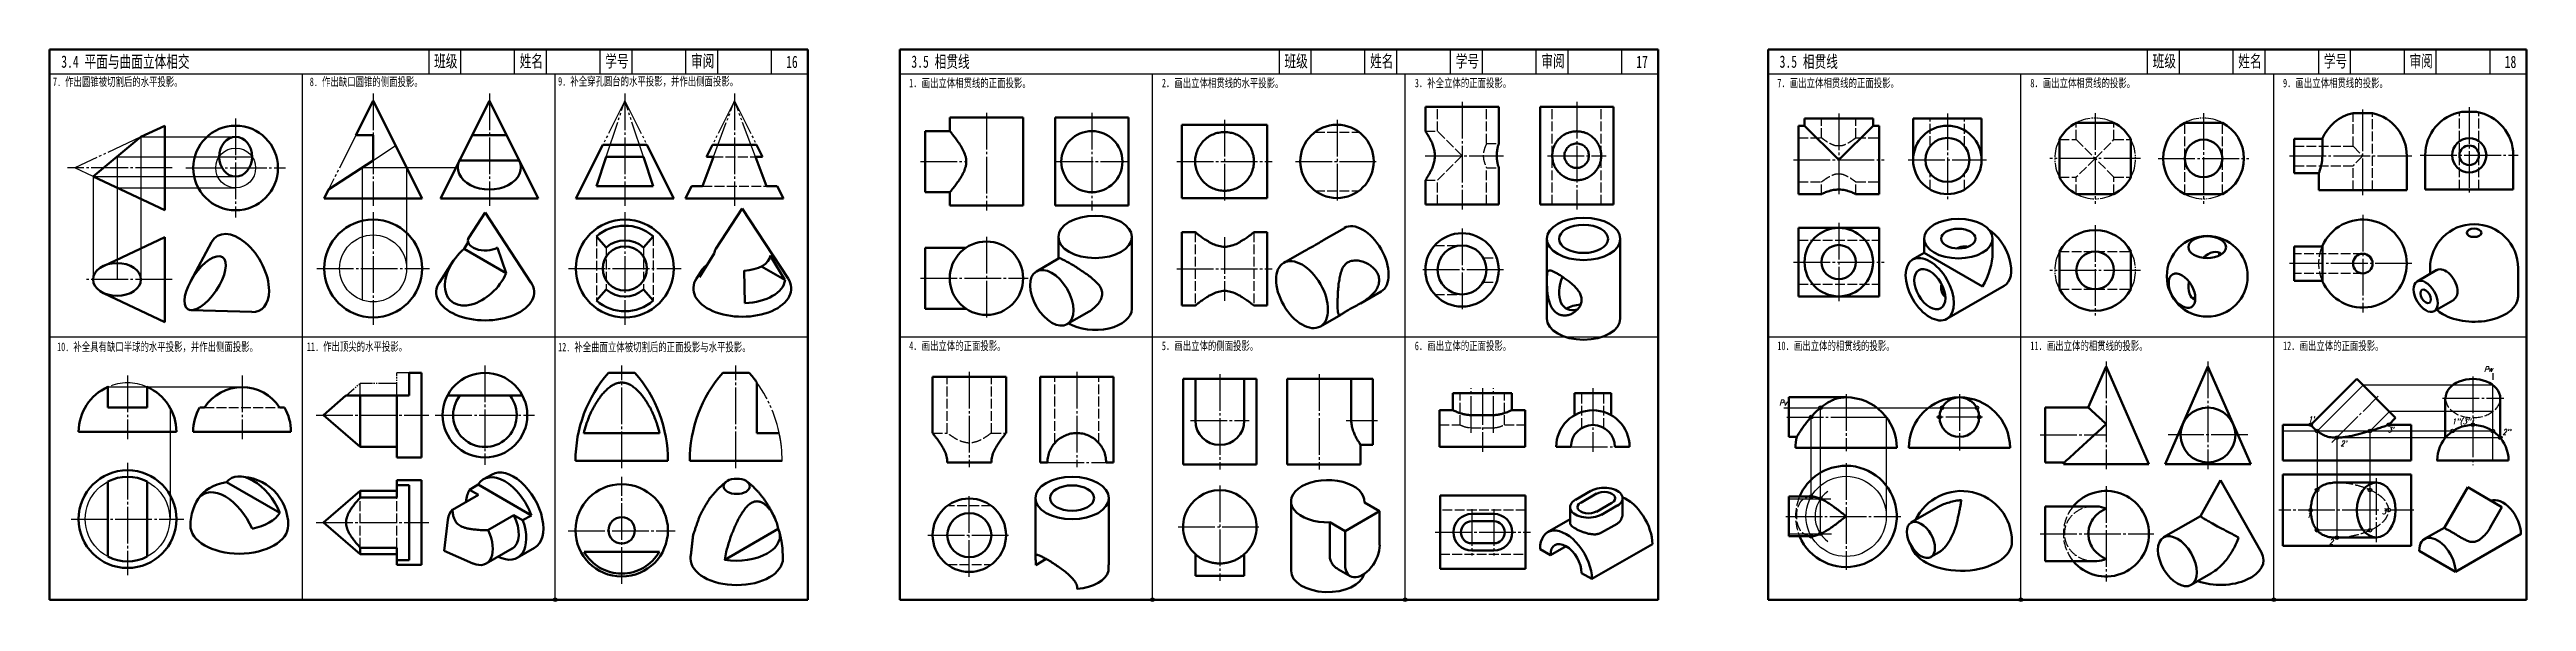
# Model space of a CAD drawing. Header units: millimetres. Extents: x 1821 to 3177, y 368 to 1466.
# Drawn here: x 1838 to 2851, y 927 to 1153 of the extents above; entities that cross this region are included whole.
import ezdxf

# ---------------------------------------------------------------- set-up
doc = ezdxf.new("R2010")
doc.units = ezdxf.units.MM
doc.header["$PDMODE"] = 33
doc.header["$PDSIZE"] = 1.5
for name, pattern in [('myCENTER', [18, 15, -1, 1, -1]), ('myHIDDEN', [5, 4, -1]), ('myPHANTOM', [20, 15, -1, 1, -1, 1, -1])]:
    doc.linetypes.add(name, pattern=pattern)
for name, color, linetype, lineweight in [('中心线', 7, 'myCENTER', 25), ('双点画线', 7, 'myPHANTOM', 25), ('标题文字', 7, 'Continuous', 25), ('立体粗实线', 13, 'Continuous', 50), ('答案中心线', 1, 'myCENTER', 25), ('答案作图线1', 5, 'Continuous', 25), ('答案作图线2', 6, 'Continuous', 25), ('答案双点画线', 1, 'myPHANTOM', 25), ('答案粗实线', 1, 'Continuous', 50), ('答案粗实线2', 5, 'Continuous', 50), ('答案细实线', 1, 'Continuous', 25), ('答案虚线', 1, 'myHIDDEN', 25), ('粗实线', 7, 'Continuous', 50), ('细实线', 7, 'Continuous', 25), ('虚线', 7, 'myHIDDEN', 25)]:
    doc.layers.add(name, color=color, linetype=linetype, lineweight=lineweight)
doc.styles.add('style1', font='txt.shx', dxfattribs={"width": 0.7, "oblique": 15})
doc.styles.add('style2', font='txt.shx', dxfattribs={"width": 0.7, "oblique": 15})
doc.styles.add('标题汉字1-5号', font='', dxfattribs={"width": 0.7, "height": 5})
doc.styles.add('标题汉字2-3.5号', font='', dxfattribs={"width": 0.7, "height": 3.5})
doc.styles.get('标题汉字1-5号').set_extended_font_data('SimSun')
doc.styles.get('标题汉字2-3.5号').set_extended_font_data('SimSun')

msp = doc.modelspace()

# ---------------------------------------------------------------- texts
at = {"layer": '标题文字', "width": 0.7}
for s, height, style, p in [('3.4 平面与曲面立体相交', 5, '标题汉字1-5号', (1842.8, 1145.3)), ('班级', 5, '标题汉字1-5号', (1995.2, 1145.5)), ('姓名', 5, '标题汉字1-5号', (2030.2, 1145.5)), ('学号', 5, '标题汉字1-5号', (2065.2, 1145.5)), ('审阅', 5, '标题汉字1-5号', (2100.2, 1145.5)), ('16', 5, '标题汉字1-5号', (2139.1, 1145.2)), ('3.5 相贯线', 5, '标题汉字1-5号', (2190.3, 1145.3)), ('班级', 5, '标题汉字1-5号', (2342.8, 1145.5)), ('姓名', 5, '标题汉字1-5号', (2377.8, 1145.5)), ('学号', 5, '标题汉字1-5号', (2412.8, 1145.5)), ('审阅', 5, '标题汉字1-5号', (2447.8, 1145.5)), ('17', 5, '标题汉字1-5号', (2486.6, 1145.2)), ('3.5 相贯线', 5, '标题汉字1-5号', (2545.2, 1145.3)), ('班级', 5, '标题汉字1-5号', (2697.7, 1145.5)), ('姓名', 5, '标题汉字1-5号', (2732.7, 1145.5)), ('学号', 5, '标题汉字1-5号', (2767.7, 1145.5)), ('审阅', 5, '标题汉字1-5号', (2802.7, 1145.5)), ('18', 5, '标题汉字1-5号', (2841.6, 1145.2)), ('7. 作出圆锥被切割后的水平投影。', 3.5, '标题汉字2-3.5号', (1839.4, 1137.8)), ('8. 作出缺口圆锥的侧面投影。', 3.5, '标题汉字2-3.5号', (1944.4, 1137.8)), ('9. 补全穿孔圆台的水平投影，并作出侧面投影。', 3.5, '标题汉字2-3.5号', (2045.9, 1138)), ('1．画出立体相贯线的正面投影。', 3.5, '标题汉字2-3.5号', (2189.4, 1137.3)), ('2．画出立体相贯线的水平投影。', 3.5, '标题汉字2-3.5号', (2292.7, 1137.3)), ('3．补全立体的正面投影。', 3.5, '标题汉字2-3.5号', (2396.1, 1137.3)), ('7．画出立体相贯线的正面投影。', 3.5, '标题汉字2-3.5号', (2544.3, 1137.3)), ('8．画出立体相贯线的投影。', 3.5, '标题汉字2-3.5号', (2647.7, 1137.3)), ('9．画出立体相贯线的投影。', 3.5, '标题汉字2-3.5号', (2751, 1137.3)), ('10. 补全具有缺口半球的水平投影，并作出侧面投影。', 3.5, '标题汉字2-3.5号', (1841.1, 1029.4)), ('11. 作出顶尖的水平投影。', 3.5, '标题汉字2-3.5号', (1943.2, 1029.5)), ('12. 补全曲面立体被切割后的正面投影与水平投影。', 3.5, '标题汉字2-3.5号', (2045.9, 1029.3)), ('4．画出立体的正面投影。', 3.5, '标题汉字2-3.5号', (2189.4, 1029.8)), ('5．画出立体的侧面投影。', 3.5, '标题汉字2-3.5号', (2292.7, 1029.8)), ('6．画出立体的正面投影。', 3.5, '标题汉字2-3.5号', (2396.1, 1029.8)), ('10．画出立体的相贯线的投影。', 3.5, '标题汉字2-3.5号', (2544.3, 1029.8)), ('11．画出立体的相贯线的投影。', 3.5, '标题汉字2-3.5号', (2647.7, 1029.8)), ('12．画出立体的正面投影。', 3.5, '标题汉字2-3.5号', (2751, 1029.8))]:
    msp.add_text(s, height=height, dxfattribs=dict(at, style=style)).set_placement(p)
at = {"layer": '答案作图线1', "oblique": 15, "width": 0.7}
for s, style, p in [('Pv', 'style2', (2545.1, 1007.2)), ("1'", 'style1', (2761.3, 1000.4)), ("2'", 'style1', (2774.5, 990.5)), ("3'", 'style1', (2793.8, 996.1)), ("1''(3'')", 'style1', (2820, 999.5)), ("2''", 'style1', (2840.7, 995.2)), ('1', 'style1', (2760.7, 961.2)), ('3', 'style1', (2791.4, 962.7)), ('2', 'style1', (2769.9, 950.3))]:
    msp.add_text(s, height=2.25, dxfattribs=dict(at, style=style)).set_placement(p)
at = {"layer": '答案作图线2', "style": 'style1', "oblique": 15, "width": 0.7}
msp.add_text('Pw', height=2.25, dxfattribs=at).set_placement((2833.2, 1020.9))

# ---------------------------------------------------------------- linework, layer by layer
for p, q in [((1941.4, 927.7), (1941.4, 1142.7)), ((2044.7, 927.7), (2044.7, 1142.7)), ((2288.9, 927.7), (2288.9, 1142.7)), ((2392.2, 927.7), (2392.2, 1142.7)), ((2643.8, 927.7), (2643.8, 1142.7)), ((2747.2, 927.7), (2747.2, 1142.7)), ((1838, 1035.2), (2148, 1035.2)), ((2185.6, 1035.2), (2495.6, 1035.2)), ((2540.5, 1035.2), (2850.5, 1035.2))]:
    msp.add_line(p, q)
msp.add_arc((2082.6, 984.5), 54.9, 0, 11.878)
for p in [(2044.7, 927.7), (2288.9, 927.7), (2392.2, 927.7), (2643.8, 927.7), (2747.2, 927.7)]:
    msp.add_point(p)
at = {"layer": '中心线'}
for p, q in [((1970.3, 1134.8), (1970.3, 1088.8)), ((2017.8, 1134.8), (2017.8, 1088.8)), ((2073.2, 1134.8), (2073.2, 1088.8)), ((1914.1, 1124.6), (1914.1, 1084)), ((2264.1, 1126.9), (2264.1, 1086.9)), ((2318.3, 1124), (2318.3, 1090)), ((2364.3, 1124), (2364.3, 1090)), ((2415.4, 1131.3), (2415.4, 1087.3)), ((2462.3, 1131.3), (2462.3, 1087.3)), ((2569.4, 1126.6), (2569.4, 1093.5)), ((2613.8, 1126.6), (2613.8, 1091.6)), ((2674.2, 1126.7), (2674.2, 1089.7)), ((2718.5, 1126.7), (2718.5, 1089.7)), ((2783.6, 1093.2), (2783.6, 1128.7)), ((2827.1, 1129.2), (2827.1, 1093.5)), ((1888.1, 1104.3), (1845.3, 1104.3)), ((1893.8, 1104.3), (1934.5, 1104.3)), ((2249.6, 1106.9), (2278.6, 1106.9)), ((2298.8, 1107), (2337.8, 1107)), ((2347.3, 1107), (2381.3, 1107)), ((2400.3, 1109.3), (2432.4, 1109.3)), ((2450.3, 1109.3), (2474.3, 1109.3)), ((2550.9, 1107.6), (2587.9, 1107.6)), ((2597.8, 1107.6), (2629.8, 1107.6)), ((2692.7, 1108.2), (2655.7, 1108.2)), ((2700, 1108.2), (2737, 1108.2)), ((2753.6, 1109.2), (2803.6, 1109.2)), ((2807.1, 1109.5), (2847.1, 1109.5)), ((1970.3, 1086.2), (1970.3, 1040.2)), ((2073.2, 1086.2), (2073.2, 1040.2)), ((2783.6, 1085.2), (2783.6, 1045.2)), ((2221, 1076.2), (2221, 1042.2)), ((2415.4, 1079.6), (2415.4, 1045.6)), ((2569.4, 1081.8), (2569.4, 1049.8)), ((2674.2, 1080.9), (2674.2, 1043.9)), ((1947.3, 1063.2), (1993.3, 1063.2)), ((2050.2, 1063.2), (2096.2, 1063.2)), ((2550.9, 1065.8), (2587.9, 1065.8)), ((2803.6, 1065.2), (2753.6, 1065.2)), ((2194, 1059.2), (2238, 1059.2)), ((2432.4, 1062.6), (2398.4, 1062.6)), ((2692.7, 1062.4), (2655.7, 1062.4)), ((2016, 1023.5), (2016, 982.9)), ((2118.6, 981.5), (2118.6, 1023.5)), ((2678.7, 1025.1), (2678.7, 981.1)), ((2720.3, 1025.1), (2720.3, 981.1)), ((1869.9, 1019.4), (1869.9, 993.4)), ((2257.9, 1020.9), (2257.9, 981.9)), ((2316.4, 1020), (2316.4, 981)), ((2468.9, 1014.2), (2468.9, 988.2)), ((2828.6, 1019), (2828.6, 982.7)), ((1947, 1003.2), (1993, 1003.2)), ((1995.7, 1003.2), (2036.3, 1003.2)), ((2548.1, 1002.4), (2574, 1002.4)), ((2572.4, 1011.8), (2572.4, 988.5)), ((2628.1, 1002.4), (2609.3, 1002.4)), ((2618.7, 1011.8), (2618.7, 988.8)), ((2816.2, 1010.1), (2841.2, 1010.1)), ((2304.4, 1001), (2328.4, 1001)), ((2651.7, 995.1), (2678.7, 995.1)), ((2736.6, 995.1), (2704.1, 995.1)), ((1869.9, 983.7), (1869.9, 937.7)), ((2245.9, 983.9), (2269.9, 983.9)), ((2459.9, 990.2), (2477.9, 990.2)), ((2572.4, 983.6), (2572.4, 939.9)), ((2071.9, 934.2), (2071.9, 978)), ((2316.4, 974.5), (2316.4, 935.5)), ((2678.7, 974.2), (2678.7, 935.2)), ((2789.1, 977.4), (2789.1, 951.3)), ((2214, 937.1), (2214, 971.1)), ((2419.4, 964.8), (2419.4, 945.8)), ((2428.4, 964.8), (2428.4, 945.8)), ((2790.2, 964.4), (2749.3, 964.4)), ((2804.4, 964.4), (2795.1, 964.4)), ((1846.9, 960.7), (1892.9, 960.7)), ((2050, 955.9), (2093.8, 955.9)), ((2197, 954.1), (2231, 954.1)), ((2299.4, 957.5), (2333.4, 957.5)), ((2404.4, 955.3), (2443.4, 955.3)), ((2547.7, 961.8), (2594.7, 961.8)), ((2651.7, 954.7), (2698.2, 954.7))]:
    msp.add_line(p, q, dxfattribs=at)
at = {"layer": '中心线', "extrusion": (0, 1, 0)}
msp.add_line((2771, 992), (2789.9, 1011), dxfattribs=at)
at = {"layer": '双点画线'}
for p, q in [((2073.2, 1131.8), (2064.2, 1113.8)), ((2065.6, 1108.8), (2073.2, 1131.8)), ((2073.2, 1131.8), (2082.2, 1113.8)), ((2080.8, 1108.8), (2073.2, 1131.8)), ((1875.4, 1117.1), (1848.3, 1104.3)), ((1963.2, 1117.7), (1952.1, 1095.5)), ((1855.8, 1100.8), (1848.3, 1104.3))]:
    msp.add_line(p, q, dxfattribs=at)
at = {"layer": '双点画线', "ltscale": 0.5}
for p, q in [((1956.9, 1009.2), (1965, 1016.2)), ((1980, 1016.2), (1965, 1016.2)), ((1965, 1009.2), (1965, 1016.2)), ((1980, 1009.2), (1980, 1020.5)), ((1985, 1020.5), (1980, 1020.5))]:
    msp.add_line(p, q, dxfattribs=at)
for centre, start, end in [((2674.2, 1108.2), 62.1819, 117.8181), ((2718.5, 1108.2), 62.1819, 117.8181), ((2674.2, 1108.2), 152.1819, 207.8181), ((2674.2, 1108.2), 332.1819, 27.8181), ((2674.2, 1108.2), 242.1819, 297.8181), ((2718.5, 1108.2), 242.1819, 297.8181), ((2674.2, 1062.4), 152.1819, 207.8181), ((2674.2, 1062.4), 332.1819, 27.8181)]:
    msp.add_arc(centre, 16.5, start, end, dxfattribs=at)
at = {"layer": '双点画线'}
for centre, radius, start, end in [((1869.9, 996.4), 20, 66.4218, 113.5782), ((2082.6, 984.5), 54.9, 6.5894, 35.7597)]:
    msp.add_arc(centre, radius, start, end, dxfattribs=at)
at = {"layer": '立体粗实线', "extrusion": (2.77556e-17, 0.816497, 0.57735)}
for p, q in [((2016.1, 1086.1, -2154.9), (2009.5, 1076, -2154.9)), ((2016.1, 1086.1, -2154.9), (2034.8, 1057.5, -2154.9)), ((2121.2, 1087.7, -2154.9), (2110.4, 1071.2, -2154.9)), ((2121.2, 1087.7, -2154.9), (2139.9, 1059.1, -2154.9)), ((1895.6, 1057.8, -2154.9), (1904.2, 1073.9, -2154.9)), ((2007.5, 1071.2, -2154.9), (2009.1, 1074, -2154.9)), ((2002.9, 1066, -2154.9), (1997.4, 1057.5, -2154.9)), ((2007.5, 1071.2, -2154.9), (2024.7, 1061.3, -2154.9)), ((2021.1, 1071.7, -2154.9), (2024.7, 1061.3, -2154.9)), ((2109.7, 1069.3, -2154.9), (2103.7, 1059.7, -2154.9)), ((2129, 1064, -2154.9), (2138.6, 1058.5, -2154.9)), ((2132.6, 1068.5, -2154.9), (2138.6, 1058.5, -2154.9)), ((2104.8, 1062.7, -2154.9), (2102.5, 1059.1, -2154.9)), ((2122.2, 1049, -2154.9), (2121.9, 1062.3, -2154.9)), ((1895.9, 1046.1, -2154.9), (1920.7, 1045.4, -2154.9)), ((1910.4, 975.8, -2154.9), (1932.1, 963.3, -2154.9)), ((2013.2, 974.8, -2154.9), (2009.7, 972.7, -2154.9)), ((2009.7, 972.7, -2154.9), (2013.3, 970.6, -2154.9)), ((2035, 962.2, -2154.9), (2013.2, 974.8, -2154.9)), ((2015.4, 977, -2154.9), (2019, 979, -2154.9)), ((2013.3, 970.6, -2154.9), (2002.7, 964.5, -2154.9)), ((2017.2, 956.1, -2154.9), (2027.8, 962.3, -2154.9)), ((2027.8, 962.3, -2154.9), (2031.4, 960.2, -2154.9)), ((2031.4, 960.2, -2154.9), (2035, 962.2, -2154.9)), ((1999.4, 947.7, -2154.9), (2000.8, 960.4, -2154.9)), ((2135.9, 956.7, -2154.9), (2114, 944, -2154.9)), ((1999.4, 947.7, -2154.9), (2011.1, 942.6, -2154.9)), ((2016.5, 942.5, -2154.9), (2027.1, 948.7, -2154.9)), ((2029.2, 944.9, -2154.9), (2036.3, 949, -2154.9))]:
    msp.add_line(p, q, dxfattribs=at)
at = {"layer": '立体粗实线'}
for start, end in [(0, 90.6661), (142.2388, 180)]:
    msp.add_arc((1915.6, 958.1, -2154.9), 20, start, end, dxfattribs=at)
for centre, major_axis, ratio, start_param, end_param in [((1915.4, 1061.3, -2154.9), (8.7, -15.2), 0.57735, 0.785398, 3.484207), ((2016.1, 1074.6, -2154.9), (7.05, 0), 0.57735, 2.780226, 5.497785), ((2012.9, 1062, -2154.9), (-10.8, -12.1), 0.641351, 4.506917, 8.32056), ((2121.2, 1059.1, -2154.9), (17.5, 0), 0.57735, 2.509964, 3.081003), ((2121.2, 1068.9, -2154.9), (11.5, 0), 0.57735, 2.780226, 3.081003), ((2121.2, 1068.9, -2154.9), (11.5, 0), 0.57735, 4.772978, 6.222596), ((1915.4, 1061.3, -2154.9), (8.7, -15.2), 0.57735, 5.940571, 7.068583), ((2016.1, 1053.5, -2154.9), (20, 0), 0.57735, 2.780226, 6.644552), ((2121.2, 1055, -2154.9), (20, 0), 0.57735, 2.780226, 6.644552), ((2121.2, 1059.1, -2154.9), (17.5, 0), 0.57735, 4.772978, 6.222596), ((1915.6, 966.3, -2154.9), (-17.3, 0), 0.57735, 5.017673, 5.977901), ((1909.9, 954.9, -2154.9), (9.2, -15.9), 0.57735, 1.362437, 3.349952), ((1921.3, 961.4, -2154.9), (-9.2, 15.9), 0.57735, 4.50403, 6.491545), ((2020.6, 959.9, -2154.9), (8.7, -15), 0.57735, 3.446877, 3.871961), ((2024.1, 962, -2154.9), (8.7, -15), 0.57735, 1.265512, 3.446877), ((2027.6, 964, -2154.9), (8.7, -15), 0.57735, 0, 3.141593), ((1915.6, 966.3, -2154.9), (-17.3, 0), 0.57735, 1.876081, 2.836308), ((2010, 953.8, -2154.9), (6.5, -11.3), 0.57735, 3.264117, 3.801224), ((2020.6, 959.9, -2154.9), (6.5, -11.3), 0.57735, 0, 1.448272), ((1915.6, 958.1, -2154.9), (20, 0), 0.57735, 3.141593, 6.283185), ((2010, 953.8, -2154.9), (6.5, -11.3), 0.57735, 5.623554, 7.731457), ((2020.6, 959.9, -2154.9), (8.7, -15), 0.57735, 5.561291, 7.548697), ((2118.9, 953.9, -2154.9), (-17.7, 0), 0.57735, 1.288772, 3.423617), ((2118.9, 944.6, -2154.9), (18.9, 0), 0.57735, 3.141593, 6.283185)]:
    msp.add_ellipse(centre, major_axis=major_axis, ratio=ratio, start_param=start_param, end_param=end_param, dxfattribs=at)
for centre, major_axis, ratio in [((1901.6, 1057.2, -2154.9), (-7.1, -10.6), 0.429185), ((2118.9, 974.1, -2154.9), (5.4, 0), 0.57735)]:
    msp.add_ellipse(centre, major_axis=major_axis, ratio=ratio, dxfattribs=at)
for points in [[(2100, 944.6, -2154.9), (2101.1, 954.2, -2154.9), (2104, 962.6, -2154.9), (2107.7, 968.9, -2154.9), (2111.4, 973.2, -2154.9), (2114.6, 976, -2154.9)], [(2123.2, 976, -2154.9), (2125.2, 974.4, -2154.9), (2127.5, 972.1, -2154.9), (2129.9, 969.1, -2154.9), (2132.4, 965.3, -2154.9), (2134.7, 960.6, -2154.9)], [(2136.4, 955.4, -2154.9), (2136.9, 953.3, -2154.9), (2137.3, 951.2, -2154.9), (2137.6, 949, -2154.9), (2137.7, 946.8, -2154.9), (2137.8, 944.6, -2154.9)]]:
    msp.add_open_spline(points, degree=1, dxfattribs=at)
msp.add_rational_spline([(2002.7, 964.5, -2154.9), (2003.4, 956.5, -2154.9), (2017.2, 956.1, -2154.9)], [1, 1.625, 1], degree=2, dxfattribs=at)
msp.add_open_spline([(2135.9, 956.7, -2154.9), (2135.7, 957.6, -2154.9), (2135.5, 958.4, -2154.9), (2134.9, 960.3, -2154.9), (2134.4, 961.3, -2154.9), (2133.8, 962.6, -2154.9), (2133.5, 963, -2154.9), (2133.1, 963.8, -2154.9), (2132.8, 964.2, -2154.9), (2132.2, 964.9, -2154.9), (2131.9, 965.3, -2154.9), (2131.3, 965.9, -2154.9), (2131, 966.2, -2154.9), (2130.4, 966.7, -2154.9), (2130.1, 967, -2154.9), (2129.6, 967.3, -2154.9), (2129.4, 967.4, -2154.9), (2129, 967.6, -2154.9), (2128.8, 967.6, -2154.9), (2128.5, 967.8, -2154.9), (2128.3, 967.8, -2154.9), (2127.9, 967.9, -2154.9), (2127.7, 967.9, -2154.9), (2127.3, 968, -2154.9), (2127.1, 968, -2154.9), (2126.7, 967.9, -2154.9), (2126.5, 967.9, -2154.9), (2126, 967.8, -2154.9), (2125.8, 967.7, -2154.9), (2125.4, 967.6, -2154.9), (2125.2, 967.5, -2154.9), (2124.9, 967.3, -2154.9), (2124.7, 967.2, -2154.9), (2124.5, 967.1, -2154.9), (2124.1, 966.7, -2154.9), (2123.9, 966.6, -2154.9), (2123.4, 966.2, -2154.9), (2123.2, 966, -2154.9), (2122.8, 965.5, -2154.9), (2122.6, 965.3, -2154.9), (2122.2, 964.8, -2154.9), (2122, 964.5, -2154.9), (2121.6, 964, -2154.9), (2121.4, 963.7, -2154.9), (2121, 963.1, -2154.9), (2120.9, 962.9, -2154.9), (2120.5, 962.3, -2154.9), (2120.3, 962, -2154.9), (2119.8, 961.1, -2154.9), (2119.5, 960.4, -2154.9), (2118.9, 959.2, -2154.9), (2118.6, 958.6, -2154.9), (2118, 957.2, -2154.9), (2117.7, 956.5, -2154.9), (2117.1, 955.1, -2154.9), (2116.8, 954.4, -2154.9), (2116.3, 953.1, -2154.9), (2116.1, 952.4, -2154.9), (2115.5, 950.3, -2154.9), (2115, 948.8, -2154.9), (2114.4, 946.2, -2154.9), (2114.2, 945.1, -2154.9), (2114, 944, -2154.9)], degree=3, knots=[-25.839433, -25.839433, -25.839433, -25.839433, -22.445044, -22.445044, -17.738494, -17.738494, -15.633884, -15.633884, -13.529274, -13.529274, -11.424664, -11.424664, -9.320055, -9.320055, -7.40431, -7.40431, -6.446437, -6.446437, -5.488565, -5.488565, -4.504401, -4.504401, -3.520237, -3.520237, -2.640178, -2.640178, -1.760119, -1.760119, -0.880059, -0.880059, 0, 0, 0, 0.880059, 0.880059, 1.760119, 1.760119, 2.640178, 2.640178, 3.520237, 3.520237, 4.504401, 4.504401, 5.488565, 5.488565, 6.446437, 6.446437, 7.40431, 7.40431, 9.320055, 9.320055, 11.424664, 11.424664, 13.529274, 13.529274, 15.633884, 15.633884, 17.738494, 17.738494, 22.445044, 22.445044, 25.839433, 25.839433, 25.839433, 25.839433], dxfattribs=at)
at = {"layer": '答案中心线'}
for p, q in [((2118, 1134.8), (2118, 1088.8)), ((2221, 1126.9), (2221, 1086.9)), ((2194, 1106.9), (2212.7, 1106.9)), ((2318.3, 1076), (2318.3, 1050)), ((1888.1, 1058.7), (1852.8, 1058.7)), ((2298.8, 1063), (2337.8, 1063)), ((2071.9, 981.5), (2071.9, 1023.5)), ((1916.7, 1019.4), (1916.7, 993.4)), ((2214, 1020.9), (2214, 981.9)), ((2357, 1020), (2357, 981)), ((2419.2, 996), (2419.2, 1014.2)), ((2423.7, 1014.2), (2423.7, 988.2)), ((2428.2, 996), (2428.2, 1014.2)), ((2368.1, 1001), (2380.9, 1001)), ((1947, 959.3), (1993, 959.3))]:
    msp.add_line(p, q, dxfattribs=at)
at = {"layer": '答案作图线1'}
for p, q in [((1970.3, 1107.4), (1979.4, 1113.5)), ((2836.8, 1015.5), (2783.7, 1015.5)), ((2547, 1006.2), (2625.9, 1006.2)), ((2561.9, 954.7), (2561.9, 1006.2)), ((2836.8, 1004.7), (2794.5, 1004.7)), ((2836.8, 996.7), (2750.9, 996.7)), ((2773, 994), (2773, 953.1)), ((2773, 994), (2839.8, 994)), ((2786.5, 996.7), (2786.5, 956.1)), ((2549, 969), (2566.2, 969)), ((2549, 954.7), (2566.4, 954.7))]:
    msp.add_line(p, q, dxfattribs=at)
at = {"layer": '答案作图线1', "extrusion": (0, 1, 0)}
for p, q in [((2764.9, 996.7), (2783.7, 1015.5)), ((2786.5, 996.7), (2794.5, 1004.7))]:
    msp.add_line(p, q, dxfattribs=at)
at = {"layer": '答案作图线1'}
msp.add_arc((2572.4, 961.8), 12.7, 126.3996, 234.2567, dxfattribs=at)
for p in [(2561.9, 1006.2), (2611.6, 1006.2), (2625.9, 1006.2), (2762.3, 999.3), (2773, 994), (2794.2, 999.3), (2828.6, 999.3), (2839.8, 994), (2561.9, 969), (2762.3, 964.4), (2794.2, 964.4), (2561.9, 954.7), (2773, 953.1)]:
    msp.add_point(p, dxfattribs=at)
at = {"layer": '答案作图线2'}
for p, q in [((2836.8, 984.6), (2836.8, 1015.5)), ((2558.1, 969.9), (2558.1, 1002.4)), ((2572.4, 1002.4), (2588.8, 1002.4)), ((2588.8, 1002.4), (2588.8, 961.8)), ((2764.9, 996.7), (2764.9, 956.1)), ((2786.5, 956.1), (2764.9, 956.1))]:
    msp.add_line(p, q, dxfattribs=at)
at = {"layer": '答案作图线2', "const_width": 0.525}
msp.add_lwpolyline([(2836.8, 1017.6), (2836.8, 1020.4)], dxfattribs=at)
at = {"layer": '答案作图线2'}
msp.add_circle((2572.4, 961.8), 16.4, dxfattribs=at)
for p in [(2558.1, 1002.4), (2610.6, 1002.4), (2626.8, 1002.4), (2764.9, 996.7), (2786.5, 996.7), (2820.3, 996.7), (2836.8, 996.7), (2764.9, 972.6), (2786.5, 972.6), (2558.1, 969.9), (2558.1, 953.7), (2764.9, 956.1), (2786.5, 956.1)]:
    msp.add_point(p, dxfattribs=at)
at = {"layer": '答案双点画线'}
for p, q in [((2118, 1131.8), (2109, 1113.8)), ((2109.4, 1108.8), (2118, 1131.8)), ((2118, 1131.8), (2127, 1113.8)), ((2126.6, 1108.8), (2118, 1131.8))]:
    msp.add_line(p, q, dxfattribs=at)
at = {"layer": '答案粗实线'}
for p, q in [((2017.8, 1131.8), (1997.8, 1091.8)), ((2017.8, 1131.8), (2037.8, 1091.8)), ((2779.6, 1126.7), (2787.6, 1126.7)), ((2109, 1113.8), (2106.5, 1108.8)), ((2109, 1113.8), (2127, 1113.8)), ((2127, 1113.8), (2129.5, 1108.8)), ((2196, 1119.4), (2196, 1094.4)), ((2104.9, 1096.8), (2109.4, 1108.8)), ((2106.5, 1108.8), (2109.4, 1108.8)), ((2131.1, 1096.8), (2126.6, 1108.8)), ((2126.6, 1108.8), (2129.5, 1108.8)), ((2100.5, 1096.8), (2098, 1091.8)), ((2100.5, 1096.8), (2104.9, 1096.8)), ((2131.1, 1096.8), (2135.5, 1096.8)), ((2135.5, 1096.8), (2138, 1091.8)), ((1997.8, 1091.8), (2037.8, 1091.8)), ((2098, 1091.8), (2138, 1091.8)), ((2206, 1088.9), (2236, 1088.9)), ((1885.1, 1076), (1860.1, 1064.2)), ((1885.1, 1076), (1885.1, 1041.3)), ((2061.6, 1076.3), (2065.6, 1071.8)), ((2084.8, 1076.3), (2080.8, 1071.8)), ((2300.8, 1078), (2306.3, 1078)), ((2300.8, 1048), (2300.8, 1078)), ((2330.3, 1078), (2335.8, 1078)), ((2335.8, 1078), (2335.8, 1048)), ((2659.6, 1070.1), (2659.6, 1054.7)), ((2688.8, 1054.7), (2688.8, 1070.1)), ((2767.1, 1072.2), (2767.1, 1058.2)), ((1885.1, 1041.3), (1860.1, 1053.1)), ((2061.6, 1050.1), (2065.6, 1054.6)), ((2084.8, 1050.1), (2080.8, 1054.6)), ((2300.8, 1048), (2306.3, 1048)), ((2330.3, 1048), (2335.8, 1048)), ((1901.3, 1006.4), (1899.4, 1006.4)), ((1932.1, 1006.4), (1934, 1006.4)), ((2411.7, 1012.2), (2435.7, 1012.2)), ((1896.7, 996.4), (1936.7, 996.4)), ((1861.9, 976.1), (1861.9, 945.4)), ((1877.9, 976.1), (1877.9, 945.4)), ((1950, 959.3), (1965, 972.3)), ((1965, 972.3), (1965, 969.5)), ((1965, 972.3), (1980, 972.3)), ((1980, 976.6), (1980, 974.6)), ((1980, 976.6), (1990, 976.6)), ((1980, 974.6), (1980, 969.5)), ((1985, 974.6), (1980, 974.6)), ((1985, 943.9), (1985, 974.6)), ((1990, 976.6), (1990, 974.6)), ((1990, 974.6), (1990, 942)), ((1980, 969.5), (1965, 969.5)), ((1950, 959.3), (1965, 946.3)), ((1965, 949), (1965, 946.3)), ((1965, 949), (1980, 949)), ((1965, 946.3), (1980, 946.3)), ((1980, 949), (1980, 943.9)), ((1980, 943.9), (1980, 942)), ((1980, 943.9), (1985, 943.9)), ((1980, 942), (1990, 942)), ((2056.5, 947.3), (2087.3, 947.3))]:
    msp.add_line(p, q, dxfattribs=at)
at = {"layer": '答案粗实线', "extrusion": (0, 1, -3.44505e-16)}
for p, q in [((2206, 1119.4), (2206, 1124.9)), ((2206, 1124.9), (2236, 1124.9)), ((2236, 1088.9), (2236, 1124.9)), ((2196, 1119.4), (2206, 1119.4)), ((2196, 1094.4), (2200, 1094.4)), ((2200, 1094.4), (2206, 1094.4)), ((2206, 1088.9), (2206, 1094.4))]:
    msp.add_line(p, q, dxfattribs=at)
at = {"layer": '答案粗实线', "extrusion": (2.22045e-16, 1, -4.93038e-32)}
for p, q in [((2827.1, 1127.2), (2824.1, 1127.2)), ((2830.1, 1127.2), (2827.1, 1127.2)), ((2718.5, 1122.8), (2710.8, 1122.8)), ((2726.2, 1122.8), (2718.5, 1122.8)), ((2710.8, 1093.6), (2718.5, 1093.6)), ((2718.5, 1093.6), (2726.2, 1093.6))]:
    msp.add_line(p, q, dxfattribs=at)
at = {"layer": '答案粗实线', "extrusion": (0, 1, 2.22045e-16)}
for p, q in [((2555.4, 1121.6), (2569.4, 1107.6)), ((2569.4, 1107.6), (2583.4, 1121.6)), ((2659.6, 1115.9), (2659.6, 1108.2)), ((2681.9, 1122.8), (2666.5, 1122.8)), ((2688.8, 1108.2), (2688.8, 1115.9)), ((2767.1, 1116.2), (2767.1, 1109.2)), ((2659.6, 1108.2), (2659.6, 1100.5)), ((2688.8, 1100.5), (2688.8, 1108.2)), ((2666.5, 1093.6), (2681.9, 1093.6))]:
    msp.add_line(p, q, dxfattribs=at)
at = {"layer": '答案粗实线', "extrusion": (0, 0.816497, 0.57735)}
for p, q in [((2250.4, 1067.2), (2250.4, 1076.1)), ((2280.4, 1046.7), (2280.4, 1076.1)), ((2358.9, 1074.9), (2367.3, 1079.7)), ((2450.1, 1042.7), (2450.1, 1075.3)), ((2480.1, 1042.7), (2480.1, 1075.3)), ((2604.3, 1069.6), (2604.3, 1075.4)), ((2632.3, 1069.6), (2632.3, 1075.4)), ((2241.4, 1062), (2250.5, 1067.3)), ((2342.5, 1065.5), (2350.9, 1070.3)), ((2599.6, 1066.9), (2604.3, 1069.6)), ((2604.3, 1069.6), (2628.2, 1055.8)), ((2811.1, 1063.3), (2811.1, 1061)), ((2847.1, 1063.3), (2847.1, 1051.8)), ((2373.9, 1048.9), (2382.3, 1053.8)), ((2613.6, 1042.6), (2637, 1056.1)), ((2805.8, 1057.9), (2813.9, 1062.6)), ((2253.9, 1040.4), (2263, 1045.6)), ((2357.5, 1039.5), (2365.9, 1044.3)), ((2812.8, 1045.8), (2820.4, 1050.1)), ((2461.8, 968.6), (2468.1, 972.3)), ((2725.5, 976.6), (2717.2, 961.9)), ((2725.5, 976.6), (2742.2, 947.1)), ((2817, 957.2), (2826.5, 973.7)), ((2826.5, 973.7), (2840.5, 965.6)), ((2241, 945.3), (2241, 969.3)), ((2271, 945.3), (2271, 969.3)), ((2345.5, 939.5), (2345.5, 968)), ((2367.6, 955.8), (2381.7, 963.9)), ((2375.5, 967.5), (2375.5, 968)), ((2375.5, 967.5), (2381.7, 963.9)), ((2381.7, 963.9), (2381.7, 950.1)), ((2459.6, 959.1), (2459.6, 965.6)), ((2463.9, 967.4), (2470.3, 971.1)), ((2476.6, 967.4), (2470.3, 963.7)), ((2478.8, 966.2), (2472.4, 962.5)), ((2481, 962.7), (2481, 969.2)), ((2598.9, 959.3), (2610, 965.7)), ((2717.2, 961.9), (2702.2, 953.3)), ((2835.7, 957.2), (2840.5, 965.6)), ((2361.4, 945.5), (2361.4, 959.4)), ((2361.4, 959.4), (2367.6, 955.8)), ((2367.6, 941.9), (2367.6, 955.8)), ((2450.4, 955.3), (2459.6, 960.6)), ((2472.4, 955.2), (2478.8, 958.8)), ((2808.8, 952.6), (2817.1, 957.3)), ((2848.3, 954.6), (2821.5, 939.1)), ((2245.4, 944.4), (2241.2, 941.9)), ((2451.5, 946), (2447.3, 948.4)), ((2457.9, 949.6), (2451.5, 946)), ((2493.2, 950.5), (2468.5, 936.2)), ((2607, 945.2), (2610.4, 947.2)), ((2821.5, 939.1), (2806.6, 947.7)), ((2364.9, 940.1), (2369.7, 937.3)), ((2468.5, 936.2), (2464.3, 938.6)), ((2721.5, 938.5), (2713.5, 933.8))]:
    msp.add_line(p, q, dxfattribs=at)
at = {"layer": '答案粗实线', "extrusion": (0, 1, 0)}
for p, q in [((2077.3, 1020.5), (2066.5, 1020.5)), ((2056.4, 995.8), (2087.4, 995.8)), ((2090.8, 984.5), (2053, 984.5))]:
    msp.add_line(p, q, dxfattribs=at)
at = {"layer": '答案粗实线', "extrusion": (0, 1, -2.22045e-16)}
for p, q in [((2199, 995.9), (2199, 1018.9)), ((2199, 1018.9), (2229, 1018.9)), ((2229, 995.9), (2229, 1018.9)), ((2406.2, 1005.2), (2411.7, 1005.2)), ((2406.2, 990.2), (2406.2, 1005.2)), ((2411.7, 1005.2), (2411.7, 1012.2)), ((2419.2, 1003.2), (2428.2, 1003.2)), ((2435.7, 1005.2), (2435.7, 1012.2)), ((2435.7, 1005.2), (2441.2, 1005.2)), ((2441.2, 1005.2), (2441.2, 990.2)), ((2223, 983.9), (2205, 983.9)), ((2441.2, 990.2), (2406.2, 990.2))]:
    msp.add_line(p, q, dxfattribs=at)
at = {"layer": '答案粗实线', "extrusion": (2.22045e-16, 1, 2.22045e-16)}
for p, q in [((2343.9, 983), (2343.9, 1018)), ((2343.9, 1018), (2370.1, 1018)), ((2370.1, 1001), (2370.1, 1018)), ((2370.1, 1018), (2378.9, 1018)), ((2378.9, 1001), (2378.9, 1018)), ((2378.9, 991), (2378.9, 1001)), ((2373.9, 983), (2343.9, 983)), ((2373.9, 991), (2378.9, 991)), ((2373.9, 983), (2373.9, 991))]:
    msp.add_line(p, q, dxfattribs=at)
at = {"layer": '答案粗实线'}
msp.add_circle((2720, 1060), 16.5, dxfattribs=at)
for centre, radius, start, end in [((2073.2, 1063.2), 17.5, 48.9177, 131.5285), ((2073.2, 1063.2), 11.5, 48.4715, 131.5285), ((2829.1, 1063.3), 18, 0, 180), ((2073.2, 1063.2), 11.5, 228.4715, 311.5285), ((2073.2, 1063.2), 17.5, 228.4715, 311.5285), ((1916.7, 996.4), 18.3, 33.0619, 146.9381), ((2107.9, 984.5), 54.9, 138.9466, 180), ((2035.9, 984.5), 54.9, 0, 41.0534), ((1916.7, 996.4), 20, 150, 180), ((1916.7, 996.4), 20, 0, 30), ((1869.9, 960.7), 17.3, 62.4915, 117.5085), ((2619.5, 951.5), 20.7, 0, 154.7429), ((1869.9, 960.7), 17.3, 242.4915, 297.5085), ((2071.9, 956.1), 17.7, 209.7434, 330.2566)]:
    msp.add_arc(centre, radius, start, end, dxfattribs=at)
for centre, major_axis, ratio in [((1914.1, 1108.9), (0, 8.15), 0.825157), ((2265.4, 1076.1), (15, 0), 0.57735), ((2465.1, 1075.3), (15, 0), 0.57735), ((2618.3, 1075.4), (14, 0), 0.57735), ((2465.1, 1075.3), (10, 0), 0.57735), ((2618.3, 1075.4), (7, 0), 0.57735), ((2720, 1071.9), (7.7, 0), 0.57735), ((2829.1, 1077.8), (3, 0), 0.57735), ((1865.6, 1058.7), (-9.79, 0), 0.686777), ((2247.7, 1051.2), (6.3, -10.8), 0.57735), ((2350, 1052.5), (7.5, -13), 0.57735), ((2606.6, 1054.7), (7, -12.1), 0.57735), ((2606.6, 1054.7), (-4.5, 7.79), 0.57735), ((2709.7, 1054.1), (-3.85, 6.67), 0.57735), ((2809.3, 1051.8), (3.5, -6.06), 0.57735), ((2809.3, 1051.8), (-1.5, 2.6), 0.57735), ((2256, 969.3), (15, 0), 0.57735), ((2256, 969.3), (9, 0), 0.57735), ((2603, 952.2), (-4.05, 7.01), 0.57735), ((2707.8, 943.5), (5.61, -9.72), 0.57735)]:
    msp.add_ellipse(centre, major_axis=major_axis, ratio=ratio, dxfattribs=at)
for centre, major_axis, start_param, end_param in [((2374.8, 1066.8), (-7.5, 13), 3.141593, 6.283185), ((2630, 1068.2), (-7, 12.1), 3.141593, 5.443324), ((2618.3, 1061.5), (9.9, 17.1), 4.712389, 5.497787), ((2720, 1060), (5.44, 9.43), 6.187418, 7.306248), ((2730.3, 1066), (3.85, -6.67), 3.831223, 4.022759), ((2817.4, 1056.5), (-3.5, 6.06), 3.926991, 6.283185), ((2465.1, 1059), (7.1, 12.2), 1.829308, 3.668479), ((2720, 1060), (5.44, 9.43), 2.11853, 3.23736), ((2265.4, 1046.7), (15, 0), 3.9055, 6.283185), ((2465.1, 1042.7), (10, 0), 1.6936, 2.356194), ((2720, 1048.1), (7.7, 0), 2.260427, 2.451962), ((2829.1, 1051.8), (-18, 0), 0.555574, 0.785398), ((2829.1, 1051.8), (-18, 0), 0.785398, 3.141593), ((2465.1, 1042.7), (15, 0), 3.141593, 6.283185), ((2360.5, 968), (15, 0), 6.227515, 11.051245), ((2473.5, 969.2), (7.5, 0), 5.497787, 8.63938), ((2473.5, 969.2), (4.5, 0), 5.497787, 8.63938), ((2467.1, 965.6), (7.5, 0), 2.356194, 5.497787), ((2467.1, 965.6), (4.5, 0), 2.356194, 5.497787), ((2482.6, 956.6), (-7.5, 13), 3.926991, 5.661509), ((2840.8, 958.9), (-5.27, 9.12), 3.926991, 6.200354), ((2457.9, 942.3), (7.5, -13), 0.785398, 3.926991), ((2814.1, 943.4), (5.27, -9.12), 0.785398, 3.926991), ((2374.7, 946), (5, 8.66), 2.356194, 5.497787), ((2457.9, 942.3), (-4.5, 7.79), 3.926991, 7.068583), ((2619.5, 951.5), (20.7, 0), 3.297032, 6.283185), ((2725.5, 943.9), (17.5, 0), 4.150072, 6.597704), ((2256, 940.7), (15, 0), 4.854286, 6.141288), ((2360.5, 939.5), (15, 0), 3.141593, 6.147026)]:
    msp.add_ellipse(centre, major_axis=major_axis, ratio=0.57735, start_param=start_param, end_param=end_param, dxfattribs=at)
for points, knots in [([(2212.2, 1103.9), (2212.3, 1104), (2212.3, 1104.2), (2212.5, 1104.7), (2212.6, 1105.2), (2212.7, 1106), (2212.7, 1106.4), (2212.7, 1107.3), (2212.7, 1107.7), (2212.6, 1108.6), (2212.5, 1109), (2212.1, 1110.2), (2211.8, 1111), (2211, 1112.5), (2210.6, 1113.2), (2209.7, 1114.6), (2209.3, 1115.2), (2208.5, 1116.2), (2208.2, 1116.7), (2207.4, 1117.6), (2207.1, 1118), (2206.6, 1118.7), (2206.4, 1118.9), (2206.1, 1119.3), (2206, 1119.4), (2206, 1119.4)], [37.708015, 37.708015, 37.708015, 37.708015, 38.201185, 38.201185, 39.502768, 39.502768, 40.804351, 40.804351, 42.105934, 42.105934, 43.407517, 43.407517, 46.010683, 46.010683, 48.61385, 48.61385, 51.217016, 51.217016, 53.714393, 53.714393, 56.211771, 56.211771, 58.709149, 58.709149, 61.206526, 61.206526, 61.206526, 61.206526]), ([(2400.4, 1119.3), (2400.4, 1119.3), (2400.5, 1119.2), (2400.7, 1119), (2400.8, 1118.8), (2401.1, 1118.3), (2401.3, 1117.9), (2401.8, 1117.2), (2402, 1116.8), (2402.4, 1115.9), (2402.7, 1115.5), (2403.2, 1114.4), (2403.4, 1113.8), (2403.8, 1112.6), (2404, 1111.9), (2404.2, 1110.6), (2404.3, 1110), (2404.3, 1108.7), (2404.2, 1108), (2404, 1106.7), (2403.8, 1106), (2403.4, 1104.8), (2403.2, 1104.2), (2402.7, 1103.2), (2402.4, 1102.7), (2402, 1101.8), (2401.8, 1101.4), (2401.3, 1100.7), (2401.1, 1100.4), (2400.8, 1099.8), (2400.7, 1099.6), (2400.5, 1099.4), (2400.4, 1099.3), (2400.4, 1099.3)], [15.694287, 15.694287, 15.694287, 15.694287, 17.645222, 17.645222, 19.596157, 19.596157, 21.547092, 21.547092, 23.498027, 23.498027, 25.470664, 25.470664, 27.443301, 27.443301, 29.415938, 29.415938, 31.388574, 31.388574, 33.361211, 33.361211, 35.333848, 35.333848, 37.306485, 37.306485, 39.279121, 39.279121, 41.230056, 41.230056, 43.180991, 43.180991, 45.131926, 45.131926, 47.082861, 47.082861, 47.082861, 47.082861]), ([(2430.4, 1104.3), (2430.4, 1104.3), (2430.4, 1104.3), (2430.4, 1104.5), (2430.4, 1104.6), (2430.3, 1104.8), (2430.2, 1105), (2430.1, 1105.3), (2430.1, 1105.6), (2430, 1106), (2429.9, 1106.2), (2429.8, 1106.8), (2429.8, 1107.1), (2429.7, 1107.7), (2429.6, 1108), (2429.6, 1108.7), (2429.6, 1109), (2429.6, 1109.6), (2429.6, 1110), (2429.6, 1110.6), (2429.7, 1110.9), (2429.8, 1111.5), (2429.8, 1111.8), (2429.9, 1112.4), (2430, 1112.6), (2430.1, 1113.1), (2430.1, 1113.3), (2430.2, 1113.6), (2430.3, 1113.8), (2430.4, 1114.1), (2430.4, 1114.2), (2430.4, 1114.3), (2430.4, 1114.3), (2430.4, 1114.3)], [7.597001, 7.597001, 7.597001, 7.597001, 8.546406, 8.546406, 9.495811, 9.495811, 10.445216, 10.445216, 11.394621, 11.394621, 12.344467, 12.344467, 13.294312, 13.294312, 14.244157, 14.244157, 15.194003, 15.194003, 16.143848, 16.143848, 17.093694, 17.093694, 18.043539, 18.043539, 18.993385, 18.993385, 19.94279, 19.94279, 20.892195, 20.892195, 21.841599, 21.841599, 22.791004, 22.791004, 22.791004, 22.791004]), ([(2210.8, 1100.9), (2211, 1101.2), (2211.2, 1101.6), (2211.7, 1102.6), (2212, 1103.2), (2212.2, 1103.9)], [34.287078, 34.287078, 34.287078, 34.287078, 35.598018, 35.598018, 37.708015, 37.708015, 37.708015, 37.708015]), ([(2767.1, 1109.2), (2767.1, 1108.7), (2767, 1108.3), (2767, 1107.4), (2766.9, 1106.9), (2766.8, 1106), (2766.7, 1105.6), (2766.5, 1104.9), (2766.4, 1104.5), (2766.3, 1103.9), (2766.2, 1103.6), (2766, 1103.1), (2765.9, 1102.9), (2765.8, 1102.5), (2765.7, 1102.4), (2765.7, 1102.2), (2765.6, 1102.2), (2765.6, 1102.2)], [0, 0, 0, 0, 1.334402, 1.334402, 2.668804, 2.668804, 4.003205, 4.003205, 5.337607, 5.337607, 6.670814, 6.670814, 8.004021, 8.004021, 9.337228, 9.337228, 10.670435, 10.670435, 10.670435, 10.670435]), ([(2206, 1094.4), (2206, 1094.4), (2206.1, 1094.5), (2206.4, 1094.8), (2206.6, 1095), (2207.1, 1095.7), (2207.4, 1096.1), (2208.2, 1097), (2208.5, 1097.5), (2209.3, 1098.6), (2209.7, 1099.2), (2210.4, 1100.2), (2210.6, 1100.5), (2210.8, 1100.9)], [20.402175, 20.402175, 20.402175, 20.402175, 22.899553, 22.899553, 25.396931, 25.396931, 27.894308, 27.894308, 30.391686, 30.391686, 32.994852, 32.994852, 34.287078, 34.287078, 34.287078, 34.287078]), ([(2562.4, 1093.6), (2562.4, 1093.6), (2562.4, 1093.6), (2562.6, 1093.7), (2562.7, 1093.8), (2563.1, 1093.9), (2563.3, 1094), (2563.8, 1094.3), (2564.1, 1094.4), (2564.7, 1094.6), (2565.1, 1094.7), (2565.8, 1095), (2566.2, 1095.1), (2567.1, 1095.3), (2567.5, 1095.3), (2568.5, 1095.4), (2568.9, 1095.5), (2569.4, 1095.5)], [32.288806, 32.288806, 32.288806, 32.288806, 33.632337, 33.632337, 34.975868, 34.975868, 36.319398, 36.319398, 37.662929, 37.662929, 39.010132, 39.010132, 40.357335, 40.357335, 41.704539, 41.704539, 43.051742, 43.051742, 43.051742, 43.051742]), ([(2569.4, 1095.5), (2569.8, 1095.5), (2570.3, 1095.4), (2571.2, 1095.3), (2571.6, 1095.3), (2572.5, 1095.1), (2572.9, 1095), (2573.7, 1094.7), (2574, 1094.6), (2574.6, 1094.4), (2574.9, 1094.3), (2575.4, 1094), (2575.6, 1093.9), (2576, 1093.8), (2576.1, 1093.7), (2576.3, 1093.6), (2576.4, 1093.6), (2576.4, 1093.6)], [0, 0, 0, 0, 1.347203, 1.347203, 2.694406, 2.694406, 4.04161, 4.04161, 5.388813, 5.388813, 6.732343, 6.732343, 8.075874, 8.075874, 9.419405, 9.419405, 10.762935, 10.762935, 10.762935, 10.762935]), ([(2330.3, 1078), (2330.3, 1078), (2330.3, 1078), (2329.9, 1077.7), (2329.7, 1077.5), (2329.1, 1077), (2328.7, 1076.7), (2327.8, 1076.1), (2327.3, 1075.7), (2326.3, 1075), (2325.7, 1074.7), (2324.4, 1073.9), (2323.8, 1073.5), (2322.3, 1072.9), (2321.5, 1072.6), (2320.4, 1072.3), (2320, 1072.2), (2319.2, 1072.1), (2318.7, 1072), (2317.9, 1072), (2317.5, 1072.1), (2316.7, 1072.2), (2316.3, 1072.3), (2315.1, 1072.6), (2314.4, 1072.9), (2312.9, 1073.5), (2312.2, 1073.9), (2311, 1074.7), (2310.4, 1075), (2309.3, 1075.7), (2308.9, 1076.1), (2308, 1076.7), (2307.6, 1077), (2307, 1077.5), (2306.7, 1077.7), (2306.4, 1078), (2306.3, 1078), (2306.3, 1078)], [19.380895, 19.380895, 19.380895, 19.380895, 21.765238, 21.765238, 24.149581, 24.149581, 26.533924, 26.533924, 28.918266, 28.918266, 31.379147, 31.379147, 33.840028, 33.840028, 36.300909, 36.300909, 37.531349, 37.531349, 38.761789, 38.761789, 39.99223, 39.99223, 41.22267, 41.22267, 43.683551, 43.683551, 46.144431, 46.144431, 48.605312, 48.605312, 50.989655, 50.989655, 53.373998, 53.373998, 55.758341, 55.758341, 58.142684, 58.142684, 58.142684, 58.142684]), ([(2358.9, 1074.9), (2358.8, 1074.8), (2358.7, 1074.8), (2358.3, 1074.5), (2357.9, 1074.3), (2357.3, 1073.9), (2357.1, 1073.7), (2356.6, 1073.4), (2356.3, 1073.3), (2355.7, 1072.9), (2355.4, 1072.7), (2354.8, 1072.4), (2354.5, 1072.2), (2353.4, 1071.7), (2352.7, 1071.3), (2351.6, 1070.7), (2351.3, 1070.5), (2350.9, 1070.3)], [32.776588, 32.776588, 32.776588, 32.776588, 33.840028, 33.840028, 36.300909, 36.300909, 37.531349, 37.531349, 38.761789, 38.761789, 39.99223, 39.99223, 41.22267, 41.22267, 43.683551, 43.683551, 44.746991, 44.746991, 44.746991, 44.746991]), ([(2263, 1045.6), (2263.7, 1046), (2264.4, 1046.5), (2265.6, 1047.6), (2266.2, 1048.2), (2267.2, 1049.4), (2267.6, 1050.1), (2268, 1051.2), (2268.1, 1051.5), (2268.3, 1052.2), (2268.3, 1052.6), (2268.3, 1053.3), (2268.3, 1053.6), (2268.1, 1054.3), (2268, 1054.6), (2267.6, 1055.6), (2267.2, 1056.2), (2266.2, 1057.4), (2265.6, 1057.9), (2264.4, 1059), (2263.7, 1059.6), (2262.4, 1060.6), (2261.7, 1061.1), (2260.3, 1062), (2259.5, 1062.5), (2258.1, 1063.5), (2257.4, 1063.9), (2256, 1064.8), (2255.3, 1065.2), (2254.2, 1065.8), (2253.6, 1066.1), (2252.6, 1066.7), (2252.2, 1066.9), (2251.5, 1067.2), (2251.2, 1067.3), (2250.8, 1067.4), (2250.6, 1067.4), (2250.5, 1067.3)], [30.391686, 30.391686, 30.391686, 30.391686, 32.994852, 32.994852, 35.598018, 35.598018, 38.201185, 38.201185, 39.502768, 39.502768, 40.804351, 40.804351, 42.105934, 42.105934, 43.407517, 43.407517, 46.010683, 46.010683, 48.61385, 48.61385, 51.217016, 51.217016, 53.714393, 53.714393, 56.211771, 56.211771, 58.709149, 58.709149, 61.206526, 61.206526, 63.703904, 63.703904, 66.201282, 66.201282, 68.698659, 68.698659, 71.196037, 71.196037, 71.196037, 71.196037]), ([(2368.8, 1046.1), (2368.5, 1046), (2368.2, 1045.8), (2367.7, 1045.5), (2367.5, 1045.4), (2366.9, 1044.9), (2366.5, 1044.7), (2366, 1044.4), (2365.8, 1044.2), (2365.4, 1044.1), (2365.3, 1044.1), (2365, 1044.2), (2364.9, 1044.4), (2364.8, 1044.8), (2364.7, 1045.1), (2364.6, 1045.8), (2364.6, 1046.3), (2364.5, 1047.3), (2364.5, 1047.9), (2364.5, 1049.2), (2364.5, 1050), (2364.6, 1051.5), (2364.6, 1052.3), (2364.7, 1054), (2364.8, 1054.8), (2364.9, 1056.5), (2365, 1057.3), (2365.3, 1058.8), (2365.4, 1059.6), (2365.8, 1061.1), (2366, 1061.9), (2366.5, 1063.3), (2366.9, 1063.9), (2367.5, 1064.7), (2367.7, 1064.9), (2368.2, 1065.4), (2368.5, 1065.6), (2369.1, 1065.9), (2369.4, 1066), (2370, 1066.3), (2370.4, 1066.3), (2371.4, 1066.5), (2372.2, 1066.5), (2373.7, 1066.3), (2374.4, 1066.1), (2375.8, 1065.6), (2376.5, 1065.3), (2377.8, 1064.6), (2378.3, 1064.2), (2379.4, 1063.2), (2379.9, 1062.7), (2380.7, 1061.6), (2381, 1061), (2381.4, 1059.7), (2381.5, 1059), (2381.5, 1057.7), (2381.4, 1057.1), (2381, 1055.7), (2380.7, 1055.1), (2379.9, 1053.8), (2379.4, 1053.2), (2378.3, 1052.1), (2377.8, 1051.6), (2376.5, 1050.6), (2375.8, 1050.1), (2374.4, 1049.2), (2373.7, 1048.8), (2372.2, 1048), (2371.4, 1047.6), (2370.4, 1047), (2370, 1046.8), (2369.4, 1046.5), (2369.1, 1046.3), (2368.8, 1046.1)], [0, 0, 0, 0, 1.23044, 1.23044, 2.460881, 2.460881, 4.921761, 4.921761, 7.382642, 7.382642, 9.843523, 9.843523, 12.227866, 12.227866, 14.612209, 14.612209, 16.996552, 16.996552, 19.380895, 19.380895, 21.765238, 21.765238, 24.149581, 24.149581, 26.533924, 26.533924, 28.918266, 28.918266, 31.379147, 31.379147, 33.840028, 33.840028, 36.300909, 36.300909, 37.531349, 37.531349, 38.761789, 38.761789, 39.99223, 39.99223, 41.22267, 41.22267, 43.683551, 43.683551, 46.144431, 46.144431, 48.605312, 48.605312, 50.989655, 50.989655, 53.373998, 53.373998, 55.758341, 55.758341, 58.142684, 58.142684, 60.527027, 60.527027, 62.91137, 62.91137, 65.295713, 65.295713, 67.680056, 67.680056, 70.140936, 70.140936, 72.601817, 72.601817, 75.062698, 75.062698, 76.293138, 76.293138, 77.523578, 77.523578, 77.523578, 77.523578]), ([(2617.5, 1071.3), (2617.8, 1071.5), (2618, 1071.6), (2618.7, 1071.8), (2619.2, 1072), (2620, 1072.2), (2620.5, 1072.2), (2621.3, 1072.2), (2621.8, 1072.2), (2622.2, 1072.1), (2622.3, 1072.1), (2622.3, 1072.1)], [27.345325, 27.345325, 27.345325, 27.345325, 28.167808, 28.167808, 29.553899, 29.553899, 30.93999, 30.93999, 32.326081, 32.326081, 32.544007, 32.544007, 32.544007, 32.544007]), ([(2306.3, 1048), (2306.3, 1048), (2306.4, 1048.1), (2306.7, 1048.4), (2307, 1048.5), (2307.6, 1049), (2308, 1049.3), (2308.9, 1050), (2309.3, 1050.3), (2310.4, 1051), (2311, 1051.4), (2312.2, 1052.2), (2312.9, 1052.5), (2314.4, 1053.2), (2315.1, 1053.5), (2316.3, 1053.8), (2316.7, 1053.9), (2317.5, 1054), (2317.9, 1054), (2318.7, 1054), (2319.2, 1054), (2320, 1053.9), (2320.4, 1053.8), (2321.5, 1053.5), (2322.3, 1053.2), (2323.8, 1052.5), (2324.4, 1052.2), (2325.7, 1051.4), (2326.3, 1051), (2327.3, 1050.3), (2327.8, 1050), (2328.7, 1049.3), (2329.1, 1049), (2329.7, 1048.5), (2329.9, 1048.4), (2330.3, 1048.1), (2330.3, 1048), (2330.3, 1048)], [19.380895, 19.380895, 19.380895, 19.380895, 21.765238, 21.765238, 24.149581, 24.149581, 26.533924, 26.533924, 28.918266, 28.918266, 31.379147, 31.379147, 33.840028, 33.840028, 36.300909, 36.300909, 37.531349, 37.531349, 38.761789, 38.761789, 39.99223, 39.99223, 41.22267, 41.22267, 43.683551, 43.683551, 46.144431, 46.144431, 48.605312, 48.605312, 50.989655, 50.989655, 53.373998, 53.373998, 55.758341, 55.758341, 58.142684, 58.142684, 58.142684, 58.142684]), ([(2450.1, 1058.5), (2450.1, 1059.1), (2450.1, 1059.6), (2450.1, 1060.4), (2450.2, 1060.8), (2450.2, 1061.4), (2450.3, 1061.7), (2450.5, 1062.1), (2450.6, 1062.2), (2450.9, 1062.3), (2451.1, 1062.4), (2451.5, 1062.4), (2451.8, 1062.3), (2452.4, 1062.1), (2452.8, 1061.9), (2453.6, 1061.5), (2454, 1061.3), (2454.9, 1060.8), (2455.4, 1060.5), (2456.5, 1059.8), (2457, 1059.4), (2458.1, 1058.6), (2458.7, 1058.2), (2459.8, 1057.4), (2460.3, 1056.9), (2461.2, 1056.1), (2461.7, 1055.6), (2462.5, 1054.6), (2462.9, 1054.1), (2463.6, 1053.1), (2463.8, 1052.5), (2464.2, 1051.4), (2464.3, 1050.9), (2464.3, 1049.8), (2464.2, 1049.3), (2463.8, 1048.2), (2463.6, 1047.7), (2462.9, 1046.8), (2462.5, 1046.3), (2461.7, 1045.6), (2461.2, 1045.2), (2460.3, 1044.7), (2459.8, 1044.4), (2458.7, 1044.1), (2458.1, 1044), (2457, 1044), (2456.5, 1044), (2455.4, 1044.3), (2454.9, 1044.5), (2454, 1045), (2453.6, 1045.3), (2452.8, 1046.1), (2452.4, 1046.6), (2451.8, 1047.7), (2451.5, 1048.3), (2451.1, 1049.5), (2450.9, 1050.1), (2450.6, 1051.3), (2450.5, 1052), (2450.3, 1053.4), (2450.2, 1054.1), (2450.2, 1055.4), (2450.1, 1056.1), (2450.1, 1057.4), (2450.1, 1058), (2450.1, 1058.5)], [0, 0, 0, 0, 1.972637, 1.972637, 3.945274, 3.945274, 5.91791, 5.91791, 7.890547, 7.890547, 9.841482, 9.841482, 11.792417, 11.792417, 13.743352, 13.743352, 15.694287, 15.694287, 17.645222, 17.645222, 19.596157, 19.596157, 21.547092, 21.547092, 23.498027, 23.498027, 25.470664, 25.470664, 27.443301, 27.443301, 29.415938, 29.415938, 31.388574, 31.388574, 33.361211, 33.361211, 35.333848, 35.333848, 37.306485, 37.306485, 39.279121, 39.279121, 41.230056, 41.230056, 43.180991, 43.180991, 45.131926, 45.131926, 47.082861, 47.082861, 49.033796, 49.033796, 50.984731, 50.984731, 52.935666, 52.935666, 54.886602, 54.886602, 56.859238, 56.859238, 58.831875, 58.831875, 60.804512, 60.804512, 62.777149, 62.777149, 62.777149, 62.777149]), ([(2611.5, 1056.8), (2611.4, 1056.7), (2611.4, 1056.7), (2611.3, 1056.2), (2611.3, 1055.8), (2611.3, 1054.9), (2611.3, 1054.5), (2611.5, 1053.7), (2611.6, 1053.3), (2612, 1052.6), (2612.2, 1052.3), (2612.6, 1051.8), (2612.8, 1051.7), (2613, 1051.5)], [26.585607, 26.585607, 26.585607, 26.585607, 26.744551, 26.744551, 28.167808, 28.167808, 29.553899, 29.553899, 30.93999, 30.93999, 32.326081, 32.326081, 33.178642, 33.178642, 33.178642, 33.178642]), ([(2612.6, 1053.9), (2612.6, 1053.8), (2612.5, 1053.8), (2612.2, 1053.5), (2612, 1053.2), (2611.8, 1052.9)], [22.678413, 22.678413, 22.678413, 22.678413, 22.873074, 22.873074, 24.177514, 24.177514, 24.177514, 24.177514]), ([(2822.3, 1053.6), (2822.3, 1053.3), (2822.3, 1052.9), (2822.1, 1052.2), (2822, 1051.9), (2821.6, 1051.3), (2821.4, 1051), (2820.9, 1050.5), (2820.6, 1050.3), (2820.4, 1050.1)], [0, 0, 0, 0, 1.334402, 1.334402, 2.668804, 2.668804, 4.003205, 4.003205, 5.337607, 5.337607, 5.337607, 5.337607]), ([(2087.4, 995.8), (2087.1, 996.9), (2086.8, 998.1), (2085.9, 1000.9), (2085.3, 1002.4), (2084.4, 1004.5), (2084.1, 1005.1), (2083.4, 1006.5), (2083, 1007.1), (2082.2, 1008.4), (2081.8, 1009.1), (2080.9, 1010.3), (2080.5, 1010.9), (2079.6, 1012), (2079.2, 1012.5), (2078.4, 1013.2), (2078.2, 1013.5), (2077.7, 1013.9), (2077.4, 1014.2), (2076.9, 1014.6), (2076.6, 1014.8), (2076, 1015.2), (2075.7, 1015.4), (2075.2, 1015.7), (2074.9, 1015.8), (2074.3, 1016.1), (2074, 1016.2), (2073.4, 1016.4), (2073.1, 1016.4), (2072.5, 1016.5), (2072.2, 1016.5), (2071.9, 1016.5), (2071.6, 1016.5), (2071.3, 1016.5), (2070.7, 1016.4), (2070.4, 1016.4), (2069.8, 1016.2), (2069.5, 1016.1), (2068.9, 1015.8), (2068.6, 1015.7), (2068.1, 1015.4), (2067.8, 1015.2), (2067.2, 1014.8), (2066.9, 1014.6), (2066.4, 1014.2), (2066.1, 1013.9), (2065.6, 1013.5), (2065.4, 1013.2), (2064.6, 1012.5), (2064.2, 1012), (2063.3, 1010.9), (2062.9, 1010.3), (2062, 1009.1), (2061.6, 1008.4), (2060.8, 1007.1), (2060.4, 1006.5), (2059.7, 1005.1), (2059.4, 1004.5), (2058.5, 1002.4), (2057.9, 1000.9), (2057, 998.1), (2056.7, 996.9), (2056.4, 995.8)], [-25.839433, -25.839433, -25.839433, -25.839433, -22.445044, -22.445044, -17.738494, -17.738494, -15.633884, -15.633884, -13.529274, -13.529274, -11.424664, -11.424664, -9.320055, -9.320055, -7.40431, -7.40431, -6.446437, -6.446437, -5.488565, -5.488565, -4.504401, -4.504401, -3.520237, -3.520237, -2.640178, -2.640178, -1.760119, -1.760119, -0.880059, -0.880059, 0, 0, 0, 0.880059, 0.880059, 1.760119, 1.760119, 2.640178, 2.640178, 3.520237, 3.520237, 4.504401, 4.504401, 5.488565, 5.488565, 6.446437, 6.446437, 7.40431, 7.40431, 9.320055, 9.320055, 11.424664, 11.424664, 13.529274, 13.529274, 15.633884, 15.633884, 17.738494, 17.738494, 22.445044, 22.445044, 25.839433, 25.839433, 25.839433, 25.839433]), ([(2411.7, 1005.2), (2411.7, 1005.2), (2411.7, 1005.2), (2411.9, 1005.1), (2412, 1005.1), (2412.4, 1004.9), (2412.7, 1004.8), (2413.2, 1004.5), (2413.5, 1004.4), (2414.2, 1004.2), (2414.6, 1004), (2415.4, 1003.8), (2415.8, 1003.7), (2416.7, 1003.5), (2417.2, 1003.4), (2418.2, 1003.3), (2418.7, 1003.2), (2419.2, 1003.2)], [-11.531717, -11.531717, -11.531717, -11.531717, -10.092219, -10.092219, -8.652722, -8.652722, -7.213225, -7.213225, -5.773728, -5.773728, -4.330296, -4.330296, -2.886864, -2.886864, -1.443432, -1.443432, 0, 0, 0, 0]), ([(2428.2, 1003.2), (2428.6, 1003.2), (2429.1, 1003.3), (2430.1, 1003.4), (2430.6, 1003.5), (2431.5, 1003.7), (2432, 1003.8), (2432.8, 1004), (2433.1, 1004.2), (2433.8, 1004.4), (2434.1, 1004.5), (2434.6, 1004.8), (2434.9, 1004.9), (2435.3, 1005.1), (2435.4, 1005.1), (2435.6, 1005.2), (2435.7, 1005.2), (2435.7, 1005.2)], [0, 0, 0, 0, 1.443432, 1.443432, 2.886864, 2.886864, 4.330296, 4.330296, 5.773728, 5.773728, 7.213225, 7.213225, 8.652722, 8.652722, 10.092219, 10.092219, 11.531717, 11.531717, 11.531717, 11.531717]), ([(2572.4, 1010.5), (2571.8, 1010.5), (2571.2, 1010.5), (2569.9, 1010.3), (2569.3, 1010.2), (2568, 1009.8), (2567.4, 1009.6), (2566.2, 1009), (2565.6, 1008.7), (2563.7, 1007.6), (2562.5, 1006.7), (2560.2, 1004.7), (2559.1, 1003.6), (2557.7, 1002), (2557.2, 1001.4), (2556.4, 1000.4), (2556, 999.9), (2555.2, 998.8), (2554.8, 998.3), (2554.1, 997.3), (2553.8, 996.9), (2553.4, 996.2), (2553.2, 995.9), (2552.8, 995.3), (2552.7, 995.1), (2552.4, 994.7), (2552.3, 994.6), (2552.2, 994.4), (2552.2, 994.3), (2552.2, 994.3)], [0, 0, 0, 0, 2.611819, 2.611819, 5.223638, 5.223638, 7.835457, 7.835457, 10.447276, 10.447276, 15.670914, 15.670914, 20.894552, 20.894552, 23.053489, 23.053489, 25.212426, 25.212426, 27.371363, 27.371363, 29.5303, 29.5303, 31.196693, 31.196693, 32.863087, 32.863087, 34.52948, 34.52948, 36.195873, 36.195873, 36.195873, 36.195873]), ([(2678.7, 999.6), (2678.7, 999.6), (2678.7, 999.6), (2677.4, 1000.8), (2676.1, 1002), (2674.1, 1003.8), (2673.4, 1004.5), (2672.3, 1005.5), (2671.9, 1005.9), (2671.5, 1006.2), (2671.4, 1006.3), (2671.4, 1006.3)], [-0.012668, -0.012668, -0.012668, -0.012668, 0, 0, 5.682452, 5.682452, 9.64818, 9.64818, 13.039983, 13.039983, 15.383545, 15.383545, 15.383545, 15.383545]), ([(2199, 995.9), (2199, 995.9), (2199.1, 995.8), (2199.3, 995.5), (2199.5, 995.2), (2200, 994.6), (2200.3, 994.2), (2200.9, 993.4), (2201.3, 992.9), (2202, 991.8), (2202.4, 991.3), (2203.1, 990), (2203.5, 989.3), (2204.2, 987.9), (2204.5, 987.1), (2204.8, 985.9), (2204.9, 985.5), (2205, 984.7), (2205, 984.3), (2205, 983.9)], [19.380895, 19.380895, 19.380895, 19.380895, 21.765238, 21.765238, 24.149581, 24.149581, 26.533924, 26.533924, 28.918266, 28.918266, 31.379147, 31.379147, 33.840028, 33.840028, 36.300909, 36.300909, 37.531349, 37.531349, 38.761789, 38.761789, 38.761789, 38.761789]), ([(2223, 983.9), (2223, 984.3), (2223, 984.7), (2223.1, 985.5), (2223.2, 985.9), (2223.5, 987.1), (2223.8, 987.9), (2224.5, 989.3), (2224.9, 990), (2225.6, 991.3), (2226, 991.8), (2226.7, 992.9), (2227.1, 993.4), (2227.7, 994.2), (2228, 994.6), (2228.5, 995.2), (2228.7, 995.5), (2228.9, 995.8), (2229, 995.9), (2229, 995.9)], [-38.761789, -38.761789, -38.761789, -38.761789, -37.531349, -37.531349, -36.300909, -36.300909, -33.840028, -33.840028, -31.379147, -31.379147, -28.918266, -28.918266, -26.533924, -26.533924, -24.149581, -24.149581, -21.765238, -21.765238, -19.380895, -19.380895, -19.380895, -19.380895]), ([(2373.9, 991), (2373.9, 991), (2373.9, 991.1), (2373.7, 991.4), (2373.6, 991.6), (2373.3, 992.1), (2373.1, 992.4), (2372.6, 993.1), (2372.4, 993.5), (2371.9, 994.4), (2371.7, 994.9), (2371.2, 996), (2371, 996.5), (2370.6, 997.8), (2370.4, 998.4), (2370.2, 999.7), (2370.1, 1000.4), (2370.1, 1001)], [15.694287, 15.694287, 15.694287, 15.694287, 17.645222, 17.645222, 19.596157, 19.596157, 21.547092, 21.547092, 23.498027, 23.498027, 25.470664, 25.470664, 27.443301, 27.443301, 29.415938, 29.415938, 31.388574, 31.388574, 31.388574, 31.388574]), ([(2661.6, 983.9), (2661.6, 983.9), (2661.6, 983.9), (2661.7, 984), (2661.8, 984), (2662, 984.3), (2662.2, 984.4), (2662.8, 985), (2663.2, 985.4), (2664.6, 986.6), (2665.5, 987.4), (2667.8, 989.6), (2669.4, 991), (2672.2, 993.6), (2673.5, 994.8), (2676.2, 997.2), (2677.5, 998.4), (2678.7, 999.6), (2678.7, 999.6), (2678.7, 999.6)], [28.817841, 28.817841, 28.817841, 28.817841, 29.818417, 29.818417, 31.304617, 31.304617, 33.062006, 33.062006, 36.177096, 36.177096, 40.540817, 40.540817, 46.98234, 46.98234, 52.309224, 52.309224, 57.635682, 57.635682, 57.648349, 57.648349, 57.648349, 57.648349]), ([(2762.3, 999.3), (2762.3, 999.3), (2762.4, 999.2), (2762.6, 999), (2762.7, 998.8), (2763.1, 998.4), (2763.3, 998.1), (2763.9, 997.6), (2764.3, 997.2), (2764.9, 996.7), (2765.1, 996.5), (2765.6, 996.2), (2765.9, 996), (2766.5, 995.6), (2766.8, 995.4), (2767.5, 995.1), (2767.8, 994.9), (2768.6, 994.7), (2768.9, 994.5), (2769.7, 994.3), (2770.1, 994.2), (2770.9, 994.1), (2771.4, 994.1), (2772.2, 994), (2772.6, 994), (2773.7, 994), (2774.4, 994), (2775.7, 994.2), (2776.4, 994.3), (2777.8, 994.5), (2778.5, 994.6), (2779.9, 994.9), (2780.6, 995.1), (2782.7, 995.6), (2784, 996), (2786.6, 996.7), (2787.8, 997.1), (2789.4, 997.6), (2789.7, 997.8), (2790.5, 998), (2790.9, 998.1), (2791.6, 998.4), (2792, 998.5), (2792.6, 998.7), (2792.9, 998.8), (2793.3, 999), (2793.4, 999), (2793.7, 999.1), (2793.8, 999.1), (2794, 999.2), (2794.1, 999.2), (2794.1, 999.3), (2794.2, 999.3), (2794.2, 999.3)], [24.110097, 24.110097, 24.110097, 24.110097, 26.938637, 26.938637, 29.767177, 29.767177, 32.595717, 32.595717, 35.424257, 35.424257, 37.023749, 37.023749, 38.623241, 38.623241, 40.222734, 40.222734, 41.822226, 41.822226, 43.421718, 43.421718, 45.02121, 45.02121, 46.620703, 46.620703, 48.220195, 48.220195, 50.951081, 50.951081, 53.681967, 53.681967, 56.412853, 56.412853, 59.143739, 59.143739, 64.60551, 64.60551, 70.067282, 70.067282, 71.89332, 71.89332, 73.719357, 73.719357, 75.545394, 75.545394, 77.371431, 77.371431, 78.476901, 78.476901, 79.582372, 79.582372, 80.687842, 80.687842, 81.793312, 81.793312, 81.793312, 81.793312]), ([(2478.8, 958.8), (2479.1, 959), (2479.4, 959.3), (2480, 959.8), (2480.2, 960.2), (2480.6, 960.9), (2480.7, 961.2), (2480.9, 962), (2481, 962.4), (2481, 962.7)], [0, 0, 0, 0, 1.443432, 1.443432, 2.886864, 2.886864, 4.330296, 4.330296, 5.773728, 5.773728, 5.773728, 5.773728]), ([(2558.1, 969.9), (2559.1, 969.9), (2560.2, 969.7), (2562.5, 968.8), (2563.7, 968.2), (2565.6, 967), (2566.2, 966.6), (2567.4, 965.7), (2568, 965.3), (2569.3, 964.3), (2569.9, 963.8), (2571.2, 962.8), (2571.8, 962.3), (2572.4, 961.8)], [51.497193, 51.497193, 51.497193, 51.497193, 56.720831, 56.720831, 61.944469, 61.944469, 64.556288, 64.556288, 67.168107, 67.168107, 69.779926, 69.779926, 72.391745, 72.391745, 72.391745, 72.391745]), ([(2619.5, 968.4), (2618.7, 968.4), (2617.9, 968.3), (2616.3, 968), (2615.4, 967.8), (2613.8, 967.3), (2613, 967.1), (2611.4, 966.4), (2610.7, 966.1), (2610, 965.7)], [0, 0, 0, 0, 2.368966, 2.368966, 4.737931, 4.737931, 7.106897, 7.106897, 9.475863, 9.475863, 9.475863, 9.475863]), ([(2610.4, 947.2), (2610.8, 947.4), (2611.2, 947.7), (2612, 948.4), (2612.5, 948.8), (2613.3, 949.8), (2613.8, 950.4), (2614.5, 951.5), (2614.8, 952.1), (2615.9, 954), (2616.5, 955.5), (2617.5, 958.4), (2617.8, 959.9), (2618.3, 962), (2618.5, 962.7), (2618.7, 964), (2618.8, 964.6), (2619.1, 965.8), (2619.2, 966.4), (2619.3, 967.5), (2619.4, 968), (2619.5, 968.4)], [38.284357, 38.284357, 38.284357, 38.284357, 39.863682, 39.863682, 41.806725, 41.806725, 43.749769, 43.749769, 45.692812, 45.692812, 50.394086, 50.394086, 55.095361, 55.095361, 57.445998, 57.445998, 59.796635, 59.796635, 62.147272, 62.147272, 64.497909, 64.497909, 64.497909, 64.497909]), ([(2678.7, 944.4), (2678.7, 944.4), (2678.7, 944.4), (2677.4, 945), (2676.1, 945.8), (2674.1, 947.6), (2673.4, 948.4), (2672.3, 950.4), (2671.9, 951.4), (2671.5, 953.2), (2671.4, 953.9), (2671.4, 955.5), (2671.5, 956.2), (2671.9, 958.1), (2672.3, 959), (2673.4, 961), (2674.1, 961.9), (2676.1, 963.7), (2677.4, 964.4), (2678.7, 965), (2678.7, 965), (2678.7, 965)], [-0.012668, -0.012668, -0.012668, -0.012668, 0, 0, 5.682452, 5.682452, 9.64818, 9.64818, 13.039983, 13.039983, 15.383545, 15.383545, 17.727107, 17.727107, 21.11891, 21.11891, 25.084637, 25.084637, 30.76709, 30.76709, 30.779757, 30.779757, 30.779757, 30.779757]), ([(2678.7, 965), (2678.7, 965), (2678.7, 965), (2677.5, 965.5), (2676.2, 965.8), (2674.5, 965.9), (2674.2, 965.9), (2673.8, 965.9)], [-0.012667, -0.012667, -0.012667, -0.012667, 0, 0, 5.326458, 5.326458, 6.713766, 6.713766, 6.713766, 6.713766]), ([(2732.8, 953.2), (2732.8, 953.2), (2732.8, 953.2), (2731.5, 953.9), (2730, 954.7), (2727.3, 956.1), (2726.2, 956.7), (2724, 957.8), (2723, 958.4), (2721.5, 959.2), (2720.9, 959.6), (2719.8, 960.2), (2719.3, 960.5), (2718.3, 961.1), (2717.9, 961.4), (2717.3, 961.8), (2717.2, 961.9), (2717.2, 961.9)], [-0.012668, -0.012668, -0.012668, -0.012668, 0, 0, 5.682452, 5.682452, 9.64818, 9.64818, 13.039983, 13.039983, 15.383545, 15.383545, 17.727107, 17.727107, 21.11891, 21.11891, 24.843797, 24.843797, 24.843797, 24.843797]), ([(2459.6, 959.1), (2459.6, 958.9), (2459.6, 958.7), (2459.8, 958.4), (2460, 958.2), (2460.3, 957.8), (2460.6, 957.6), (2461.1, 957.2), (2461.4, 957), (2462.1, 956.6), (2462.5, 956.4), (2463.3, 956), (2463.8, 955.8), (2464.7, 955.4), (2465.2, 955.3), (2466.1, 955), (2466.6, 954.8), (2467.6, 954.6), (2468, 954.6), (2469, 954.5), (2469.5, 954.4), (2470.4, 954.5), (2470.8, 954.6), (2471.7, 954.8), (2472.1, 955), (2472.4, 955.2)], [-17.289705, -17.289705, -17.289705, -17.289705, -15.850208, -15.850208, -14.410711, -14.410711, -12.971214, -12.971214, -11.531717, -11.531717, -10.092219, -10.092219, -8.652722, -8.652722, -7.213225, -7.213225, -5.773728, -5.773728, -4.330296, -4.330296, -2.886864, -2.886864, -1.443432, -1.443432, 0, 0, 0, 0]), ([(2572.4, 961.8), (2571.8, 961.4), (2571.2, 960.9), (2569.9, 959.9), (2569.3, 959.4), (2568, 958.4), (2567.4, 958), (2566.2, 957.1), (2565.6, 956.7), (2563.7, 955.5), (2562.5, 954.9), (2560.2, 954), (2559.1, 953.7), (2558.1, 953.7)], [0, 0, 0, 0, 2.611819, 2.611819, 5.223638, 5.223638, 7.835457, 7.835457, 10.447276, 10.447276, 15.670914, 15.670914, 20.894552, 20.894552, 20.894552, 20.894552]), ([(2721.5, 938.5), (2722.1, 938.8), (2722.6, 939.1), (2724.8, 940.7), (2726.4, 942.3), (2728.8, 945.3), (2729.8, 946.8), (2731.5, 949.9), (2732.3, 951.5), (2732.8, 953.2), (2732.8, 953.2), (2732.8, 953.2)], [38.582872, 38.582872, 38.582872, 38.582872, 40.540817, 40.540817, 46.98234, 46.98234, 52.309224, 52.309224, 57.635682, 57.635682, 57.648349, 57.648349, 57.648349, 57.648349]), ([(2831.1, 952.1), (2830.7, 951.9), (2830.2, 951.7), (2829.5, 951.5), (2829.3, 951.4), (2828.8, 951.4), (2828.5, 951.4), (2828, 951.4), (2827.8, 951.4), (2827.3, 951.5), (2827, 951.6), (2826.5, 951.8), (2826.2, 951.9), (2825.7, 952.1), (2825.5, 952.2), (2824.8, 952.6), (2824.3, 952.8), (2823.4, 953.3), (2822.9, 953.6), (2822, 954.2), (2821.5, 954.5), (2820.7, 955), (2820.3, 955.2), (2819.6, 955.6), (2819.2, 955.8), (2818.5, 956.2), (2818.2, 956.3), (2817.7, 956.6), (2817.5, 956.7), (2817.2, 956.9), (2817.1, 957), (2817, 957.1), (2817, 957.1), (2817, 957.2), (2817, 957.2), (2817, 957.2)], [0, 0, 0, 0, 2.368715, 2.368715, 3.553072, 3.553072, 4.73743, 4.73743, 5.921787, 5.921787, 7.106145, 7.106145, 8.290502, 8.290502, 9.474859, 9.474859, 11.626294, 11.626294, 13.777729, 13.777729, 15.929164, 15.929164, 18.080599, 18.080599, 20.232034, 20.232034, 22.383468, 22.383468, 24.534903, 24.534903, 26.686338, 26.686338, 27.870695, 27.870695, 28.461912, 28.461912, 28.461912, 28.461912]), ([(2835.7, 957.2), (2835.4, 956.7), (2835.1, 956.2), (2834.2, 954.9), (2833.6, 954.3), (2832.7, 953.4), (2832.4, 953.1), (2831.7, 952.6), (2831.4, 952.3), (2831.1, 952.1)], [75.411499, 75.411499, 75.411499, 75.411499, 78.328216, 78.328216, 82.424545, 82.424545, 84.472709, 84.472709, 86.520874, 86.520874, 86.520874, 86.520874]), ([(2241.2, 941.9), (2241.2, 942.2), (2241.2, 942.6), (2241.2, 943.1), (2241.2, 943.4), (2241.1, 944.1), (2241.1, 944.6), (2241, 945.2), (2241, 945.5), (2241.1, 945.8), (2241.2, 946), (2241.4, 946.1), (2241.6, 946.1), (2242, 946), (2242.3, 945.9), (2243, 945.7), (2243.4, 945.5), (2244.3, 945), (2244.9, 944.7), (2245.4, 944.4)], [0, 0, 0, 0, 1.23044, 1.23044, 2.460881, 2.460881, 4.921761, 4.921761, 7.382642, 7.382642, 9.843523, 9.843523, 12.227866, 12.227866, 14.612209, 14.612209, 16.996552, 16.996552, 19.380895, 19.380895, 19.380895, 19.380895]), ([(2245.4, 944.4), (2246, 944), (2246.6, 943.7), (2247.9, 942.9), (2248.6, 942.4), (2250, 941.5), (2250.7, 941), (2252, 940.1), (2252.7, 939.6), (2253.9, 938.6), (2254.5, 938.1), (2255.7, 937), (2256.2, 936.4), (2257.1, 935.3), (2257.5, 934.7), (2257.9, 933.7), (2258, 933.4), (2258.1, 932.8), (2258.2, 932.4), (2258.2, 932.1)], [19.380895, 19.380895, 19.380895, 19.380895, 21.765238, 21.765238, 24.149581, 24.149581, 26.533924, 26.533924, 28.918266, 28.918266, 31.379147, 31.379147, 33.840028, 33.840028, 36.300909, 36.300909, 37.531349, 37.531349, 38.761789, 38.761789, 38.761789, 38.761789]), ([(2270.9, 939.5), (2270.9, 939.8), (2270.9, 940.1), (2270.9, 940.9), (2270.9, 941.3), (2271, 942.5), (2271, 943.3), (2271, 944.5), (2271, 944.9), (2271, 945.3)], [-38.761789, -38.761789, -38.761789, -38.761789, -37.531349, -37.531349, -36.300909, -36.300909, -33.840028, -33.840028, -32.776588, -32.776588, -32.776588, -32.776588]), ([(2364.9, 940.1), (2364.4, 940.4), (2363.9, 940.7), (2363.1, 941.5), (2362.7, 941.9), (2362, 942.9), (2361.8, 943.4), (2361.4, 944.4), (2361.4, 945), (2361.4, 945.5)], [23.498027, 23.498027, 23.498027, 23.498027, 25.470664, 25.470664, 27.443301, 27.443301, 29.415938, 29.415938, 31.388574, 31.388574, 31.388574, 31.388574]), ([(2673.8, 943.5), (2674.2, 943.5), (2674.5, 943.5), (2676.2, 943.6), (2677.5, 943.9), (2678.7, 944.4), (2678.7, 944.4), (2678.7, 944.4)], [50.921917, 50.921917, 50.921917, 50.921917, 52.309224, 52.309224, 57.635682, 57.635682, 57.648349, 57.648349, 57.648349, 57.648349])]:
    msp.add_open_spline(points, degree=3, knots=knots, dxfattribs=at)
msp.add_rational_spline([(1965, 969.5), (1955.7, 959.3), (1965, 949)], [1, 1.625, 1], degree=2, dxfattribs=at)
at = {"layer": '答案粗实线2'}
for p, q in [((2010.8, 1117.7), (2024.9, 1117.7)), ((2005.6, 1107.4), (2030, 1107.4))]:
    msp.add_line(p, q, dxfattribs=at)
msp.add_ellipse((2017.8, 1104.5), major_axis=(-12.9, 0), ratio=0.698544, start_param=5.947159, end_param=9.760804, dxfattribs=at)
at = {"layer": '答案细实线'}
for p, q in [((1875.4, 1117.1), (1875.4, 1058.7)), ((1875.4, 1117.1), (1914.1, 1117.1)), ((1865.6, 1108.9), (1865.6, 1058.7)), ((1865.6, 1108.9), (1920.9, 1108.9)), ((1965.8, 1104.5), (2004.9, 1104.5)), ((1965.8, 1104.5), (1965.8, 1050.3)), ((1983.9, 1104.5), (1983.9, 1063.2)), ((1855.8, 1100.8), (1855.8, 1058.7)), ((1855.8, 1100.8), (1914.1, 1100.8)), ((1865.6, 1096.2), (1914.1, 1096.2)), ((1861.9, 1014.8), (1916.7, 1014.8)), ((1887.3, 1006.4), (1887.3, 960.7))]:
    msp.add_line(p, q, dxfattribs=at)
for centre, radius in [((1914.1, 1104.3), 8.15), ((1970.3, 1063.2), 13.7), ((1869.9, 960.7), 17.3)]:
    msp.add_circle(centre, radius, dxfattribs=at)
at = {"layer": '答案虚线', "extrusion": (0, 1, 2.22045e-16)}
for p, q in [((2562.4, 1116.6), (2562.4, 1124.6)), ((2576.4, 1116.6), (2576.4, 1124.6)), ((2552.9, 1116.6), (2562.4, 1116.6)), ((2576.4, 1116.6), (2585.9, 1116.6)), ((2666.5, 1115.9), (2674.2, 1108.2)), ((2674.2, 1108.2), (2681.9, 1115.9)), ((2674.2, 1108.2), (2666.5, 1100.5)), ((2681.9, 1100.5), (2674.2, 1108.2)), ((2552.9, 1098.6), (2562.4, 1098.6)), ((2562.4, 1093.6), (2562.4, 1098.6)), ((2576.4, 1098.6), (2585.9, 1098.6)), ((2576.4, 1093.6), (2576.4, 1098.6))]:
    msp.add_line(p, q, dxfattribs=at)
at = {"layer": '答案虚线', "extrusion": (0, 1, -3.44505e-16)}
for p, q in [((2415.4, 1109.3), (2405.4, 1119.3)), ((2405.4, 1099.3), (2415.4, 1109.3))]:
    msp.add_line(p, q, dxfattribs=at)
at = {"layer": '答案虚线'}
for p, q in [((2109.4, 1108.8), (2126.6, 1108.8)), ((2779.6, 1113.2), (2783.6, 1109.2)), ((2783.6, 1109.2), (2779.6, 1105.2)), ((2104.9, 1096.8), (2131.1, 1096.8)), ((2061.6, 1076.3), (2061.6, 1050.1)), ((2084.7, 1076.4), (2084.8, 1050.1)), ((2065.6, 1071.8), (2065.6, 1054.6)), ((2080.8, 1071.8), (2080.8, 1054.6)), ((1901.3, 1006.4), (1932.1, 1006.4)), ((1965, 949), (1965, 969.5)), ((1980, 949), (1980, 969.5))]:
    msp.add_line(p, q, dxfattribs=at)
at = {"layer": '答案虚线', "extrusion": (0, 1, -2.22045e-16)}
for p, q in [((2205, 995.9), (2205, 1018.9)), ((2223, 995.9), (2223, 1018.9)), ((2414.7, 999.2), (2414.7, 1012.2)), ((2432.7, 999.2), (2432.7, 1012.2)), ((2199, 995.9), (2205, 995.9)), ((2223, 995.9), (2229, 995.9)), ((2406.2, 999.2), (2414.7, 999.2)), ((2419.2, 998), (2428.2, 998)), ((2432.7, 999.2), (2441.2, 999.2))]:
    msp.add_line(p, q, dxfattribs=at)
at = {"layer": '答案虚线'}
msp.add_arc((2678.7, 954.7), 17.5, 140.1104, 219.8896, dxfattribs=at)
for points, knots in [([(2425.4, 1114.3), (2425.4, 1114.3), (2425.4, 1114.3), (2425.4, 1114.1), (2425.3, 1114.1), (2425.2, 1113.8), (2425.1, 1113.6), (2425, 1113.3), (2424.9, 1113.1), (2424.7, 1112.6), (2424.6, 1112.4), (2424.5, 1111.8), (2424.4, 1111.5), (2424.2, 1110.9), (2424.2, 1110.6), (2424.1, 1110), (2424.1, 1109.6), (2424.1, 1109), (2424.1, 1108.7), (2424.2, 1108), (2424.2, 1107.7), (2424.4, 1107.1), (2424.5, 1106.8), (2424.6, 1106.2), (2424.7, 1106), (2424.9, 1105.6), (2425, 1105.3), (2425.1, 1105), (2425.2, 1104.8), (2425.3, 1104.6), (2425.4, 1104.5), (2425.4, 1104.3), (2425.4, 1104.3), (2425.4, 1104.3)], [7.687811, 7.687811, 7.687811, 7.687811, 8.647476, 8.647476, 9.607141, 9.607141, 10.566805, 10.566805, 11.52647, 11.52647, 12.488758, 12.488758, 13.451046, 13.451046, 14.413334, 14.413334, 15.375622, 15.375622, 16.33791, 16.33791, 17.300198, 17.300198, 18.262486, 18.262486, 19.224774, 19.224774, 20.184439, 20.184439, 21.144104, 21.144104, 22.103768, 22.103768, 23.063433, 23.063433, 23.063433, 23.063433]), ([(2569.4, 1113.3), (2568.9, 1113.3), (2568.4, 1113.3), (2567.5, 1113.5), (2567.1, 1113.7), (2566.2, 1114.1), (2565.8, 1114.3), (2565.1, 1114.7), (2564.7, 1114.9), (2564.1, 1115.3), (2563.8, 1115.5), (2563.3, 1115.9), (2563.1, 1116), (2562.7, 1116.3), (2562.6, 1116.4), (2562.4, 1116.6), (2562.4, 1116.6), (2562.4, 1116.6)], [0, 0, 0, 0, 1.423257, 1.423257, 2.846513, 2.846513, 4.26977, 4.26977, 5.693027, 5.693027, 7.079118, 7.079118, 8.465209, 8.465209, 9.8513, 9.8513, 11.237391, 11.237391, 11.237391, 11.237391]), ([(2576.4, 1116.6), (2576.4, 1116.6), (2576.3, 1116.6), (2576.1, 1116.4), (2576, 1116.3), (2575.6, 1116), (2575.4, 1115.9), (2574.9, 1115.5), (2574.6, 1115.3), (2574, 1114.9), (2573.7, 1114.7), (2572.9, 1114.3), (2572.5, 1114.1), (2571.7, 1113.7), (2571.2, 1113.5), (2570.3, 1113.3), (2569.8, 1113.3), (2569.4, 1113.3)], [33.712172, 33.712172, 33.712172, 33.712172, 35.098263, 35.098263, 36.484354, 36.484354, 37.870445, 37.870445, 39.256536, 39.256536, 40.679793, 40.679793, 42.10305, 42.10305, 43.526306, 43.526306, 44.949563, 44.949563, 44.949563, 44.949563]), ([(2562.4, 1098.6), (2562.4, 1098.6), (2562.4, 1098.6), (2562.6, 1098.8), (2562.7, 1098.9), (2563.1, 1099.2), (2563.3, 1099.3), (2563.8, 1099.7), (2564.1, 1099.9), (2564.7, 1100.3), (2565.1, 1100.5), (2565.8, 1100.9), (2566.2, 1101.1), (2567.1, 1101.5), (2567.5, 1101.7), (2568.4, 1101.9), (2568.9, 1101.9), (2569.4, 1101.9)], [33.712172, 33.712172, 33.712172, 33.712172, 35.098263, 35.098263, 36.484354, 36.484354, 37.870445, 37.870445, 39.256536, 39.256536, 40.679793, 40.679793, 42.10305, 42.10305, 43.526306, 43.526306, 44.949563, 44.949563, 44.949563, 44.949563]), ([(2569.4, 1101.9), (2569.8, 1101.9), (2570.3, 1101.9), (2571.2, 1101.7), (2571.7, 1101.5), (2572.5, 1101.1), (2572.9, 1100.9), (2573.7, 1100.5), (2574, 1100.3), (2574.6, 1099.9), (2574.9, 1099.7), (2575.4, 1099.3), (2575.6, 1099.2), (2576, 1098.9), (2576.1, 1098.8), (2576.3, 1098.6), (2576.4, 1098.6), (2576.4, 1098.6)], [0, 0, 0, 0, 1.423257, 1.423257, 2.846513, 2.846513, 4.26977, 4.26977, 5.693027, 5.693027, 7.079118, 7.079118, 8.465209, 8.465209, 9.8513, 9.8513, 11.237391, 11.237391, 11.237391, 11.237391]), ([(2214, 991.8), (2213.7, 991.8), (2213.4, 991.8), (2212.8, 991.9), (2212.5, 992), (2211.6, 992.2), (2211, 992.3), (2209.9, 992.8), (2209.4, 993), (2208.5, 993.5), (2208, 993.8), (2207.3, 994.3), (2206.9, 994.5), (2206.2, 995), (2205.9, 995.2), (2205.5, 995.5), (2205.3, 995.7), (2205.1, 995.8), (2205, 995.9), (2205, 995.9)], [0, 0, 0, 0, 0.90651, 0.90651, 1.813021, 1.813021, 3.626042, 3.626042, 5.439063, 5.439063, 7.252084, 7.252084, 9.026971, 9.026971, 10.801859, 10.801859, 12.576747, 12.576747, 14.351634, 14.351634, 14.351634, 14.351634]), ([(2223, 995.9), (2223, 995.9), (2222.9, 995.8), (2222.7, 995.7), (2222.5, 995.5), (2222, 995.2), (2221.8, 995), (2221.1, 994.5), (2220.7, 994.3), (2220, 993.8), (2219.5, 993.5), (2218.6, 993), (2218.1, 992.8), (2217, 992.3), (2216.4, 992.2), (2215.5, 992), (2215.2, 991.9), (2214.6, 991.8), (2214.3, 991.8), (2214, 991.8)], [43.054903, 43.054903, 43.054903, 43.054903, 44.82979, 44.82979, 46.604678, 46.604678, 48.379565, 48.379565, 50.154453, 50.154453, 51.967474, 51.967474, 53.780495, 53.780495, 55.593516, 55.593516, 56.500026, 56.500026, 57.406537, 57.406537, 57.406537, 57.406537]), ([(2414.7, 999.2), (2414.7, 999.2), (2414.7, 999.2), (2414.8, 999.2), (2414.9, 999.1), (2415.1, 999), (2415.3, 999), (2415.6, 998.8), (2415.8, 998.7), (2416.2, 998.6), (2416.4, 998.5), (2416.9, 998.4), (2417.1, 998.3), (2417.7, 998.2), (2418, 998.1), (2418.6, 998.1), (2418.9, 998), (2419.2, 998)], [-6.91903, -6.91903, -6.91903, -6.91903, -6.055332, -6.055332, -5.191633, -5.191633, -4.327935, -4.327935, -3.464237, -3.464237, -2.598178, -2.598178, -1.732118, -1.732118, -0.866059, -0.866059, 0, 0, 0, 0]), ([(2428.2, 998), (2428.4, 998), (2428.7, 998.1), (2429.3, 998.1), (2429.6, 998.2), (2430.2, 998.3), (2430.4, 998.4), (2430.9, 998.5), (2431.1, 998.6), (2431.5, 998.7), (2431.7, 998.8), (2432.1, 999), (2432.2, 999), (2432.4, 999.1), (2432.5, 999.2), (2432.6, 999.2), (2432.7, 999.2), (2432.7, 999.2)], [0, 0, 0, 0, 0.866059, 0.866059, 1.732118, 1.732118, 2.598178, 2.598178, 3.464237, 3.464237, 4.327935, 4.327935, 5.191633, 5.191633, 6.055332, 6.055332, 6.91903, 6.91903, 6.91903, 6.91903]), ([(2773, 953.1), (2773.7, 953.1), (2774.4, 953.2), (2775.7, 953.3), (2776.4, 953.3), (2777.8, 953.5), (2778.5, 953.7), (2779.9, 954), (2780.6, 954.1), (2782.7, 954.7), (2784, 955.1), (2786.6, 956.1), (2787.8, 956.7), (2789.4, 957.6), (2789.7, 957.9), (2790.5, 958.4), (2790.9, 958.7), (2791.6, 959.3), (2792, 959.7), (2792.6, 960.4), (2792.9, 960.7), (2793.3, 961.3), (2793.4, 961.6), (2793.7, 962.1), (2793.8, 962.4), (2794, 962.9), (2794.1, 963.2), (2794.1, 963.8), (2794.2, 964.1), (2794.2, 964.6), (2794.1, 964.9), (2794.1, 965.5), (2794, 965.8), (2793.8, 966.4), (2793.7, 966.6), (2793.4, 967.1), (2793.3, 967.4), (2792.9, 968), (2792.6, 968.4), (2792, 969.1), (2791.6, 969.4), (2790.9, 970), (2790.5, 970.3), (2789.7, 970.9), (2789.4, 971.1), (2787.8, 972), (2786.6, 972.6), (2784, 973.6), (2782.7, 974.1), (2780.6, 974.6), (2779.9, 974.8), (2778.5, 975.1), (2777.8, 975.2), (2776.4, 975.4), (2775.7, 975.5), (2774.4, 975.6), (2773.7, 975.6), (2773, 975.6)], [48.220195, 48.220195, 48.220195, 48.220195, 50.951081, 50.951081, 53.681967, 53.681967, 56.412853, 56.412853, 59.143739, 59.143739, 64.60551, 64.60551, 70.067282, 70.067282, 71.89332, 71.89332, 73.719357, 73.719357, 75.545394, 75.545394, 77.371431, 77.371431, 78.476901, 78.476901, 79.582372, 79.582372, 80.687842, 80.687842, 81.793312, 81.793312, 82.898783, 82.898783, 84.004253, 84.004253, 85.109723, 85.109723, 86.215194, 86.215194, 88.041231, 88.041231, 89.867268, 89.867268, 91.693305, 91.693305, 93.519343, 93.519343, 98.981114, 98.981114, 104.442886, 104.442886, 107.173772, 107.173772, 109.904658, 109.904658, 112.635544, 112.635544, 115.36643, 115.36643, 115.36643, 115.36643]), ([(2558.1, 953.7), (2557.7, 953.7), (2557.2, 953.8), (2556.4, 954), (2556, 954.2), (2555.2, 954.6), (2554.8, 954.9), (2554.1, 955.5), (2553.8, 955.9), (2553.4, 956.7), (2553.2, 957.1), (2552.8, 957.9), (2552.7, 958.4), (2552.4, 959.3), (2552.3, 959.8), (2552.2, 960.8), (2552.2, 961.3), (2552.2, 962.3), (2552.2, 962.9), (2552.3, 963.9), (2552.4, 964.4), (2552.7, 965.3), (2552.8, 965.8), (2553.2, 966.6), (2553.4, 967), (2553.8, 967.8), (2554.1, 968.2), (2554.8, 968.8), (2555.2, 969.1), (2556, 969.5), (2556.4, 969.7), (2557.2, 969.9), (2557.7, 969.9), (2558.1, 969.9)], [20.894552, 20.894552, 20.894552, 20.894552, 23.053489, 23.053489, 25.212426, 25.212426, 27.371363, 27.371363, 29.5303, 29.5303, 31.196693, 31.196693, 32.863087, 32.863087, 34.52948, 34.52948, 36.195873, 36.195873, 37.862266, 37.862266, 39.528659, 39.528659, 41.195052, 41.195052, 42.861445, 42.861445, 45.020382, 45.020382, 47.179319, 47.179319, 49.338256, 49.338256, 51.497193, 51.497193, 51.497193, 51.497193]), ([(2673.8, 965.9), (2672.9, 965.9), (2671.9, 965.8), (2669.4, 965.3), (2667.8, 964.6), (2665.5, 963), (2664.6, 962.1), (2663.2, 960.4), (2662.8, 959.6), (2662.2, 958.2), (2662, 957.7), (2661.8, 956.7), (2661.7, 956.2), (2661.6, 955.4), (2661.6, 955), (2661.6, 954.4), (2661.6, 954), (2661.7, 953.2), (2661.8, 952.8), (2662, 951.7), (2662.2, 951.2), (2662.8, 949.8), (2663.2, 949), (2664.6, 947.3), (2665.5, 946.4), (2667.8, 944.8), (2669.4, 944.2), (2671.9, 943.6), (2672.9, 943.5), (2673.8, 943.5)], [6.713766, 6.713766, 6.713766, 6.713766, 10.653342, 10.653342, 17.094865, 17.094865, 21.458586, 21.458586, 24.573676, 24.573676, 26.331066, 26.331066, 27.817265, 27.817265, 28.817841, 28.817841, 29.818417, 29.818417, 31.304617, 31.304617, 33.062006, 33.062006, 36.177096, 36.177096, 40.540817, 40.540817, 46.98234, 46.98234, 50.921917, 50.921917, 50.921917, 50.921917])]:
    msp.add_open_spline(points, degree=3, knots=knots, dxfattribs=at)
at = {"layer": '粗实线'}
for p, q in [((1838, 1152.7), (1838, 927.7)), ((2148, 1152.7), (1838, 1152.7)), ((2148, 927.7), (2148, 1152.7)), ((2185.6, 1152.7), (2185.6, 927.7)), ((2495.6, 1152.7), (2185.6, 1152.7)), ((2495.6, 927.7), (2495.6, 1152.7)), ((2540.5, 1152.7), (2540.5, 927.7)), ((2850.5, 1152.7), (2540.5, 1152.7)), ((2850.5, 927.7), (2850.5, 1152.7)), ((1970.3, 1131.8), (1963.2, 1117.7)), ((1970.3, 1131.8), (1990.3, 1091.8)), ((1875.4, 1117.1), (1855.8, 1100.8)), ((1885.1, 1121.6), (1875.4, 1117.1)), ((1885.1, 1121.6), (1885.1, 1087)), ((1963.2, 1117.7), (1970.3, 1117.7)), ((1970.3, 1117.7), (1970.3, 1107.4)), ((2064.2, 1113.8), (2053.2, 1091.8)), ((2064.2, 1113.8), (2082.2, 1113.8)), ((2082.2, 1113.8), (2093.2, 1091.8)), ((1952.1, 1095.5), (1970.3, 1107.4)), ((2065.6, 1108.8), (2061.6, 1096.8)), ((2065.6, 1108.8), (2080.8, 1108.8)), ((2080.8, 1108.8), (2084.8, 1096.8)), ((1885.1, 1087), (1855.8, 1100.8)), ((1952.1, 1095.5), (1950.3, 1091.8)), ((2061.6, 1096.8), (2084.8, 1096.8)), ((1950.3, 1091.8), (1990.3, 1091.8)), ((2053.2, 1091.8), (2093.2, 1091.8)), ((2552.9, 1079.8), (2585.9, 1079.8)), ((2552.9, 1051.8), (2552.9, 1079.8)), ((2585.9, 1079.8), (2585.9, 1051.8)), ((2196, 1071.7), (2212.7, 1071.7)), ((2196, 1046.7), (2196, 1071.7)), ((2755.6, 1072.2), (2767.1, 1072.2)), ((2755.6, 1058.2), (2755.6, 1072.2)), ((2755.6, 1058.2), (2767.1, 1058.2)), ((2196, 1046.7), (2212.7, 1046.7)), ((2552.9, 1051.8), (2585.9, 1051.8)), ((1861.9, 1014.8), (1861.9, 1006.4)), ((1877.9, 1014.8), (1877.9, 1006.4)), ((1990, 1020.5), (1985, 1020.5)), ((1985, 1011.2), (1985, 1020.5)), ((1990, 985.9), (1990, 1020.5)), ((1861.9, 1006.4), (1877.9, 1006.4)), ((1950, 1003.2), (1959.2, 1011.2)), ((1950, 1003.2), (1965, 990.2)), ((1959.2, 1011.2), (1985, 1011.2)), ((1965, 990.2), (1965, 1011.2)), ((1980, 985.9), (1980, 1011.2)), ((2000.6, 1011.2), (2031.4, 1011.2)), ((1849.9, 996.4), (1889.9, 996.4)), ((1980, 990.2), (1965, 990.2)), ((1990, 985.9), (1980, 985.9)), ((2750.9, 979), (2803.4, 979)), ((2750.9, 949.7), (2750.9, 979)), ((2773, 975.6), (2789.1, 975.6)), ((2803.4, 979), (2803.4, 949.7)), ((2406.4, 970.3), (2441.4, 970.3)), ((2406.4, 940.3), (2406.4, 970.3)), ((2419.4, 962.8), (2428.4, 962.8)), ((2441.4, 970.3), (2441.4, 940.3)), ((2558.1, 969.9), (2549, 969.9)), ((2549, 953.7), (2549, 969.9)), ((2673.8, 965.9), (2653.7, 965.9)), ((2653.7, 965.9), (2653.7, 943.5)), ((2419.4, 959.8), (2428.4, 959.8)), ((2558.1, 953.7), (2549, 953.7)), ((2773, 953.1), (2789.1, 953.1)), ((2306.4, 946.4), (2306.4, 937.5)), ((2326.4, 946.4), (2326.4, 937.5)), ((2428.4, 950.8), (2419.4, 950.8)), ((2428.4, 947.8), (2419.4, 947.8)), ((2673.8, 943.5), (2653.7, 943.5)), ((2803.4, 949.7), (2750.9, 949.7)), ((2306.4, 937.5), (2326.4, 937.5)), ((2441.4, 940.3), (2406.4, 940.3)), ((1838, 927.7), (2148, 927.7)), ((2185.6, 927.7), (2495.6, 927.7)), ((2540.5, 927.7), (2850.5, 927.7))]:
    msp.add_line(p, q, dxfattribs=at)
at = {"layer": '粗实线', "extrusion": (2.22045e-16, 1, 2.22045e-16)}
for p, q in [((2249.1, 1088.9), (2249.1, 1124.9)), ((2249.1, 1124.9), (2279.1, 1124.9)), ((2279.1, 1088.9), (2279.1, 1124.9)), ((2447.3, 1089.3), (2447.3, 1129.3)), ((2447.3, 1129.3), (2477.3, 1129.3)), ((2477.3, 1101.2), (2477.3, 1129.3)), ((2477.3, 1089.3), (2477.3, 1101.2)), ((2279.1, 1088.9), (2249.1, 1088.9)), ((2453.2, 1089.3), (2447.3, 1089.3)), ((2477.3, 1089.3), (2453.2, 1089.3)), ((2720.3, 1023.1), (2702.8, 983.1)), ((2720.3, 1023.1), (2737.8, 983.1)), ((2242.9, 983.9), (2242.9, 1018.9)), ((2242.9, 1018.9), (2272.9, 1018.9)), ((2272.9, 983.9), (2272.9, 1018.9)), ((2476.4, 1012.2), (2461.4, 1012.2)), ((2461.4, 1003.2), (2461.4, 1012.2)), ((2476.4, 1003.2), (2476.4, 1012.2)), ((2245.9, 983.9), (2242.9, 983.9)), ((2272.9, 983.9), (2269.9, 983.9)), ((2459.9, 990.2), (2453.9, 990.2)), ((2483.9, 990.2), (2477.9, 990.2)), ((2737.8, 983.1), (2702.8, 983.1))]:
    msp.add_line(p, q, dxfattribs=at)
at = {"layer": '粗实线', "extrusion": (0, 1, -3.44505e-16)}
for p, q in [((2400.4, 1119.3), (2400.4, 1129.3)), ((2400.4, 1129.3), (2430.4, 1129.3)), ((2430.4, 1114.3), (2430.4, 1129.3)), ((2300.8, 1122), (2335.8, 1122)), ((2300.8, 1092), (2300.8, 1122)), ((2335.8, 1122), (2335.8, 1092)), ((2430.4, 1089.3), (2430.4, 1104.3)), ((2400.4, 1089.3), (2400.4, 1099.3)), ((2300.8, 1092), (2335.8, 1092)), ((2430.4, 1089.3), (2400.4, 1089.3))]:
    msp.add_line(p, q, dxfattribs=at)
at = {"layer": '粗实线', "extrusion": (0, 1, 2.22045e-16)}
for p, q in [((2555.4, 1121.6), (2555.4, 1124.6)), ((2555.4, 1124.6), (2583.4, 1124.6)), ((2583.4, 1121.6), (2583.4, 1124.6)), ((2552.9, 1121.6), (2555.4, 1121.6)), ((2552.9, 1093.6), (2552.9, 1121.6)), ((2583.4, 1121.6), (2585.9, 1121.6)), ((2585.9, 1121.6), (2585.9, 1093.6)), ((2755.6, 1116.2), (2767.1, 1116.2)), ((2755.6, 1102.2), (2755.6, 1116.2)), ((2801.6, 1109.2), (2801.6, 1095.2)), ((2552.9, 1093.6), (2562.4, 1093.6)), ((2576.4, 1093.6), (2585.9, 1093.6)), ((2755.6, 1102.2), (2765.6, 1102.2)), ((2765.6, 1102.2), (2765.6, 1095.2)), ((2801.6, 1095.2), (2765.6, 1095.2)), ((2572.4, 1010.5), (2549, 1010.5)), ((2549, 1002.4), (2549, 1010.5)), ((2549, 994.3), (2549, 1002.4)), ((2552.2, 994.3), (2549, 994.3)), ((2593.1, 989.8), (2551.7, 989.8))]:
    msp.add_line(p, q, dxfattribs=at)
at = {"layer": '粗实线', "extrusion": (2.22045e-16, 1, -4.93038e-32)}
for p, q in [((2599.8, 1107.6), (2599.8, 1124.6)), ((2599.8, 1124.6), (2627.8, 1124.6)), ((2627.8, 1107.6), (2627.8, 1124.6)), ((2809.1, 1109.5), (2809.1, 1095.5)), ((2845.1, 1109.5), (2845.1, 1095.5)), ((2827.1, 1095.5), (2809.1, 1095.5)), ((2845.1, 1095.5), (2827.1, 1095.5)), ((2113.2, 1020.5), (2118.6, 1020.5)), ((2118.6, 1020.5), (2124, 1020.5)), ((2136.3, 995.8), (2127.2, 995.8)), ((2099.7, 984.5), (2118.6, 984.5)), ((2118.6, 984.5), (2137.5, 984.5)), ((2639.4, 989.8), (2598, 989.8))]:
    msp.add_line(p, q, dxfattribs=at)
at = {"layer": '粗实线', "extrusion": (0, 1, -2.22045e-16)}
for p, q in [((2678.7, 1023.1), (2671.4, 1006.3)), ((2678.7, 1023.1), (2696.2, 983.1)), ((2301.4, 983), (2301.4, 1018)), ((2301.4, 1018), (2306.4, 1018)), ((2306.4, 1001), (2306.4, 1018)), ((2306.4, 1018), (2326.4, 1018)), ((2326.4, 1018), (2326.4, 1001)), ((2326.4, 1018), (2331.4, 1018)), ((2331.4, 983), (2331.4, 1018)), ((2671.4, 1006.3), (2653.7, 1006.3)), ((2653.7, 1006.3), (2653.7, 995.1)), ((2653.7, 995.1), (2653.7, 983.9)), ((2331.4, 983), (2301.4, 983)), ((2661.6, 983.9), (2653.7, 983.9)), ((2661.6, 983.9), (2661.2, 983.1)), ((2696.2, 983.1), (2661.2, 983.1))]:
    msp.add_line(p, q, dxfattribs=at)
at = {"layer": '粗实线', "extrusion": (0, 1, 0)}
for p, q in [((2762.3, 999.3), (2781.1, 1018.1)), ((2781.1, 1018.1), (2797, 1002.1)), ((2817.3, 994), (2817.3, 1010.1)), ((2839.8, 994), (2839.8, 1010.1)), ((2750.9, 984.6), (2750.9, 999.3)), ((2762.3, 999.3), (2750.9, 999.3)), ((2794.2, 999.3), (2797, 1002.1)), ((2803.4, 999.3), (2794.2, 999.3)), ((2803.4, 999.3), (2803.4, 984.6)), ((2803.4, 984.6), (2750.9, 984.6)), ((2843.2, 984.6), (2813.9, 984.6))]:
    msp.add_line(p, q, dxfattribs=at)
at = {"layer": '粗实线'}
for centre, radius in [((1914.1, 1104.3), 17.3), ((2264.1, 1106.9), 12.5), ((2364.3, 1107), 15), ((2613.8, 1107.6), 14), ((2613.8, 1107.6), 9), ((2718.5, 1108.2), 7.7), ((2827.1, 1109.5), 7), ((2827.1, 1109.5), 4), ((1970.3, 1063.2), 20), ((2073.2, 1063.2), 20), ((2221, 1059.2), 15), ((2415.4, 1062.6), 15), ((2569.4, 1065.8), 14), ((2073.2, 1063.2), 9), ((2415.4, 1062.6), 10), ((2569.4, 1065.8), 7), ((2674.2, 1062.4), 7.7), ((2783.6, 1065.2), 4), ((2016, 1003.2), 17.3), ((2618.7, 1002.4), 8.1), ((2720.3, 995.1), 11.2), ((1869.9, 960.7), 20), ((2071.9, 956.1), 18.9), ((2214, 954.1), 15), ((2214, 954.1), 9), ((2071.9, 956.1), 5.4)]:
    msp.add_circle(centre, radius, dxfattribs=at)
for centre, radius, start, end in [((2783.6, 1109.2), 18, 102.8396, 157.1146), ((2783.6, 1109.2), 18, 0, 77.1604), ((2827.1, 1109.5), 18, 99.5941, 180), ((2827.1, 1109.5), 18, 0, 80.4059), ((2674.2, 1108.2), 16.5, 117.8181, 152.1819), ((2674.2, 1108.2), 16.5, 27.8181, 62.1819), ((2718.5, 1108.2), 16.5, 117.8181, 242.1819), ((2718.5, 1108.2), 16.5, 297.8181, 62.1819), ((2674.2, 1108.2), 16.5, 207.8181, 242.1819), ((2674.2, 1108.2), 16.5, 297.8181, 332.1819), ((2674.2, 1062.4), 16.5, 27.8181, 152.1819), ((2783.6, 1065.2), 18, 202.8854, 157.1146), ((2674.2, 1062.4), 16.5, 207.8181, 332.1819), ((1869.9, 996.4), 20, 113.5782, 180), ((1869.9, 996.4), 20, 0, 66.4218), ((2154.6, 984.5), 54.9, 138.9466, 180), ((2082.6, 984.5), 54.9, 35.7597, 41.0534), ((2016, 1003.2), 13, 142.0201, 37.9799), ((2468.9, 990.2), 15, 0, 180), ((2572.4, 989.8), 20.7, 0, 90), ((2618.7, 989.8), 20.7, 0, 180), ((2316.4, 1001), 10, 180, 0), ((2468.9, 990.2), 9, 0, 180), ((2572.4, 989.8), 20.7, 167.4441, 180), ((2828.6, 984.6), 14.6, 0, 180), ((2572.4, 961.8), 20.7, 90, 156.9643), ((2572.4, 961.8), 20.7, 203.0357, 90), ((2316.4, 957.5), 15, 311.8103, 228.1897), ((2678.7, 954.7), 17.5, 0, 140.1104), ((2419.4, 955.3), 7.5, 90, 270), ((2428.4, 955.3), 7.5, 270, 90), ((2419.4, 955.3), 4.5, 90, 270), ((2428.4, 955.3), 4.5, 270, 90), ((2678.7, 954.7), 17.5, 219.8896, 0)]:
    msp.add_arc(centre, radius, start, end, dxfattribs=at)
msp.add_ellipse((2828.6, 1010.1), major_axis=(-11.2, 0), ratio=0.707107, start_param=-3.141593, end_param=0, dxfattribs=at)
msp.add_ellipse((2789.1, 964.4), major_axis=(0, 11.2), ratio=0.707107, dxfattribs=at)
for points, knots in [([(2318.3, 1095), (2317.9, 1095), (2317.5, 1095), (2316.7, 1095.1), (2316.3, 1095.2), (2315.1, 1095.4), (2314.4, 1095.6), (2312.9, 1096.3), (2312.2, 1096.6), (2311, 1097.5), (2310.4, 1098), (2309.3, 1099), (2308.9, 1099.6), (2308, 1100.9), (2307.6, 1101.6), (2307, 1103), (2306.7, 1103.8), (2306.4, 1105.4), (2306.3, 1106.2), (2306.3, 1107.8), (2306.4, 1108.6), (2306.7, 1110.2), (2307, 1111), (2307.6, 1112.4), (2308, 1113.1), (2308.9, 1114.4), (2309.3, 1115), (2310.4, 1116), (2311, 1116.5), (2312.2, 1117.4), (2312.9, 1117.7), (2314.4, 1118.4), (2315.1, 1118.6), (2316.3, 1118.8), (2316.7, 1118.9), (2317.5, 1119), (2317.9, 1119), (2318.7, 1119), (2319.2, 1119), (2320, 1118.9), (2320.4, 1118.8), (2321.5, 1118.6), (2322.3, 1118.4), (2323.8, 1117.7), (2324.4, 1117.4), (2325.7, 1116.5), (2326.3, 1116), (2327.3, 1115), (2327.8, 1114.4), (2328.7, 1113.1), (2329.1, 1112.4), (2329.7, 1111), (2329.9, 1110.2), (2330.3, 1108.6), (2330.3, 1107.8), (2330.3, 1106.2), (2330.3, 1105.4), (2329.9, 1103.8), (2329.7, 1103), (2329.1, 1101.6), (2328.7, 1100.9), (2327.8, 1099.6), (2327.3, 1099), (2326.3, 1098), (2325.7, 1097.5), (2324.4, 1096.6), (2323.8, 1096.3), (2322.3, 1095.6), (2321.5, 1095.4), (2320.4, 1095.2), (2320, 1095.1), (2319.2, 1095), (2318.7, 1095), (2318.3, 1095)], [0, 0, 0, 0, 1.23044, 1.23044, 2.460881, 2.460881, 4.921761, 4.921761, 7.382642, 7.382642, 9.843523, 9.843523, 12.227866, 12.227866, 14.612209, 14.612209, 16.996552, 16.996552, 19.380895, 19.380895, 21.765238, 21.765238, 24.149581, 24.149581, 26.533924, 26.533924, 28.918266, 28.918266, 31.379147, 31.379147, 33.840028, 33.840028, 36.300909, 36.300909, 37.531349, 37.531349, 38.761789, 38.761789, 39.99223, 39.99223, 41.22267, 41.22267, 43.683551, 43.683551, 46.144431, 46.144431, 48.605312, 48.605312, 50.989655, 50.989655, 53.373998, 53.373998, 55.758341, 55.758341, 58.142684, 58.142684, 60.527027, 60.527027, 62.91137, 62.91137, 65.295713, 65.295713, 67.680056, 67.680056, 70.140936, 70.140936, 72.601817, 72.601817, 75.062698, 75.062698, 76.293138, 76.293138, 77.523578, 77.523578, 77.523578, 77.523578]), ([(2452.3, 1109.3), (2452.3, 1110), (2452.3, 1110.6), (2452.6, 1111.9), (2452.8, 1112.6), (2453.3, 1113.8), (2453.6, 1114.4), (2454.4, 1115.5), (2454.8, 1115.9), (2455.6, 1116.8), (2456.1, 1117.2), (2457.2, 1117.9), (2457.8, 1118.3), (2459, 1118.8), (2459.7, 1119), (2461, 1119.2), (2461.6, 1119.3), (2462.9, 1119.3), (2463.6, 1119.2), (2464.9, 1119), (2465.6, 1118.8), (2466.8, 1118.3), (2467.4, 1117.9), (2468.4, 1117.2), (2468.9, 1116.8), (2469.8, 1115.9), (2470.2, 1115.5), (2470.9, 1114.4), (2471.2, 1113.8), (2471.8, 1112.6), (2472, 1111.9), (2472.2, 1110.6), (2472.3, 1110), (2472.3, 1108.7), (2472.2, 1108), (2472, 1106.7), (2471.8, 1106), (2471.3, 1105), (2471.1, 1104.5), (2470.8, 1104.1)], [0, 0, 0, 0, 1.972637, 1.972637, 3.945274, 3.945274, 5.91791, 5.91791, 7.890547, 7.890547, 9.841482, 9.841482, 11.792417, 11.792417, 13.743352, 13.743352, 15.694287, 15.694287, 17.645222, 17.645222, 19.596157, 19.596157, 21.547092, 21.547092, 23.498027, 23.498027, 25.470664, 25.470664, 27.443301, 27.443301, 29.415938, 29.415938, 31.388574, 31.388574, 33.361211, 33.361211, 35.333848, 35.333848, 36.84696, 36.84696, 36.84696, 36.84696]), ([(2457.3, 1109.3), (2457.3, 1109.6), (2457.3, 1110), (2457.4, 1110.6), (2457.5, 1110.9), (2457.8, 1111.5), (2458, 1111.8), (2458.3, 1112.4), (2458.5, 1112.6), (2459, 1113.1), (2459.2, 1113.3), (2459.8, 1113.6), (2460, 1113.8), (2460.7, 1114.1), (2461, 1114.1), (2461.6, 1114.3), (2462, 1114.3), (2462.6, 1114.3), (2462.9, 1114.3), (2463.6, 1114.1), (2463.9, 1114.1), (2464.5, 1113.8), (2464.8, 1113.6), (2465.4, 1113.3), (2465.6, 1113.1), (2466, 1112.6), (2466.2, 1112.4), (2466.6, 1111.8), (2466.8, 1111.5), (2467, 1110.9), (2467.1, 1110.6), (2467.2, 1110), (2467.3, 1109.6), (2467.3, 1109), (2467.2, 1108.7), (2467.1, 1108), (2467, 1107.7), (2466.8, 1107.1), (2466.6, 1106.8), (2466.2, 1106.2), (2466, 1106), (2465.6, 1105.6), (2465.4, 1105.3), (2464.8, 1105), (2464.5, 1104.8), (2463.9, 1104.6), (2463.6, 1104.5), (2462.9, 1104.3), (2462.6, 1104.3), (2462, 1104.3), (2461.6, 1104.3), (2461, 1104.5), (2460.7, 1104.6), (2460, 1104.8), (2459.8, 1105), (2459.2, 1105.3), (2459, 1105.6), (2458.5, 1106), (2458.3, 1106.2), (2458, 1106.8), (2457.8, 1107.1), (2457.5, 1107.7), (2457.4, 1108), (2457.3, 1108.7), (2457.3, 1109), (2457.3, 1109.3)], [0, 0, 0, 0, 0.962288, 0.962288, 1.924576, 1.924576, 2.886864, 2.886864, 3.849152, 3.849152, 4.808817, 4.808817, 5.768482, 5.768482, 6.728146, 6.728146, 7.687811, 7.687811, 8.647476, 8.647476, 9.607141, 9.607141, 10.566805, 10.566805, 11.52647, 11.52647, 12.488758, 12.488758, 13.451046, 13.451046, 14.413334, 14.413334, 15.375622, 15.375622, 16.33791, 16.33791, 17.300198, 17.300198, 18.262486, 18.262486, 19.224774, 19.224774, 20.184439, 20.184439, 21.144104, 21.144104, 22.103768, 22.103768, 23.063433, 23.063433, 24.023098, 24.023098, 24.982763, 24.982763, 25.942427, 25.942427, 26.902092, 26.902092, 27.86438, 27.86438, 28.826668, 28.826668, 29.788956, 29.788956, 30.751244, 30.751244, 30.751244, 30.751244]), ([(2458, 1100.3), (2457.5, 1100.5), (2457.1, 1100.8), (2456.1, 1101.4), (2455.6, 1101.8), (2454.8, 1102.7), (2454.4, 1103.2), (2453.6, 1104.2), (2453.3, 1104.8), (2452.8, 1106), (2452.6, 1106.7), (2452.3, 1108), (2452.3, 1108.7), (2452.3, 1109.3)], [51.444105, 51.444105, 51.444105, 51.444105, 52.935666, 52.935666, 54.886602, 54.886602, 56.859238, 56.859238, 58.831875, 58.831875, 60.804512, 60.804512, 62.777149, 62.777149, 62.777149, 62.777149]), ([(2470.8, 1104.1), (2470.7, 1104), (2470.6, 1103.8), (2470.2, 1103.2), (2469.8, 1102.7), (2468.9, 1101.8), (2468.4, 1101.4), (2467.4, 1100.7), (2466.8, 1100.4), (2465.6, 1099.8), (2464.9, 1099.6), (2463.6, 1099.4), (2462.9, 1099.3), (2461.6, 1099.3), (2461, 1099.4), (2459.7, 1099.6), (2459, 1099.8), (2458.2, 1100.2), (2458.1, 1100.2), (2458, 1100.3)], [36.84696, 36.84696, 36.84696, 36.84696, 37.306485, 37.306485, 39.279121, 39.279121, 41.230056, 41.230056, 43.180991, 43.180991, 45.131926, 45.131926, 47.082861, 47.082861, 49.033796, 49.033796, 50.984731, 50.984731, 51.444105, 51.444105, 51.444105, 51.444105]), ([(2127.2, 995.8), (2127.2, 996.9), (2127.2, 998.1), (2127.2, 1000.9), (2127.2, 1002.4), (2127.2, 1004.5), (2127.2, 1005.1), (2127.2, 1006.5), (2127.2, 1007.1), (2127.2, 1008.4), (2127.2, 1009.1), (2127.2, 1010.3), (2127.2, 1010.9), (2127.2, 1012), (2127.2, 1012.5), (2127.2, 1013.2), (2127.2, 1013.5), (2127.2, 1013.9), (2127.2, 1014.2), (2127.2, 1014.6), (2127.2, 1014.8), (2127.2, 1015.2), (2127.2, 1015.4), (2127.2, 1015.7), (2127.2, 1015.8), (2127.2, 1016.1), (2127.2, 1016.2), (2127.2, 1016.4), (2127.2, 1016.4), (2127.2, 1016.5), (2127.2, 1016.5), (2127.2, 1016.5)], [52.544427, 52.544427, 52.544427, 52.544427, 56.315938, 56.315938, 61.545438, 61.545438, 63.883893, 63.883893, 66.222349, 66.222349, 68.560804, 68.560804, 70.899259, 70.899259, 73.027865, 73.027865, 74.092167, 74.092167, 75.15647, 75.15647, 76.249985, 76.249985, 77.343501, 77.343501, 78.321344, 78.321344, 79.299188, 79.299188, 80.277032, 80.277032, 81.254876, 81.254876, 81.254876, 81.254876]), ([(2245.9, 983.9), (2245.9, 984.3), (2245.9, 984.7), (2246, 985.5), (2246.1, 985.9), (2246.3, 987.1), (2246.6, 987.9), (2247.2, 989.3), (2247.6, 990), (2248.4, 991.3), (2248.9, 991.8), (2249.9, 992.9), (2250.5, 993.4), (2251.8, 994.2), (2252.5, 994.6), (2254, 995.2), (2254.7, 995.5), (2256.3, 995.8), (2257.1, 995.9), (2257.9, 995.9)], [0, 0, 0, 0, 1.23044, 1.23044, 2.460881, 2.460881, 4.921761, 4.921761, 7.382642, 7.382642, 9.843523, 9.843523, 12.227866, 12.227866, 14.612209, 14.612209, 16.996552, 16.996552, 19.380895, 19.380895, 19.380895, 19.380895]), ([(2257.9, 995.9), (2258.7, 995.9), (2259.5, 995.8), (2261.1, 995.5), (2261.9, 995.2), (2263.4, 994.6), (2264.1, 994.2), (2265.3, 993.4), (2265.9, 992.9), (2266.9, 991.8), (2267.4, 991.3), (2268.3, 990), (2268.7, 989.3), (2269.3, 987.9), (2269.5, 987.1), (2269.8, 985.9), (2269.8, 985.5), (2269.9, 984.7), (2269.9, 984.3), (2269.9, 983.9)], [19.380895, 19.380895, 19.380895, 19.380895, 21.765238, 21.765238, 24.149581, 24.149581, 26.533924, 26.533924, 28.918266, 28.918266, 31.379147, 31.379147, 33.840028, 33.840028, 36.300909, 36.300909, 37.531349, 37.531349, 38.761789, 38.761789, 38.761789, 38.761789]), ([(2773, 975.6), (2772.6, 975.6), (2772.2, 975.6), (2771.4, 975.6), (2770.9, 975.5), (2770.1, 975.4), (2769.7, 975.3), (2768.9, 975.2), (2768.6, 975), (2767.8, 974.8), (2767.5, 974.6), (2766.8, 974.3), (2766.5, 974.1), (2765.9, 973.6), (2765.6, 973.4), (2765.1, 972.9), (2764.9, 972.6), (2764.3, 971.8), (2763.9, 971.3), (2763.3, 970), (2763.1, 969.4), (2762.7, 968), (2762.6, 967.3), (2762.4, 965.8), (2762.3, 965.1), (2762.3, 963.7), (2762.4, 962.9), (2762.6, 961.5), (2762.7, 960.8), (2763.1, 959.4), (2763.3, 958.7), (2763.9, 957.5), (2764.3, 956.9), (2764.9, 956.1), (2765.1, 955.9), (2765.6, 955.4), (2765.9, 955.1), (2766.5, 954.7), (2766.8, 954.5), (2767.5, 954.1), (2767.8, 954), (2768.6, 953.7), (2768.9, 953.6), (2769.7, 953.4), (2770.1, 953.3), (2770.9, 953.2), (2771.4, 953.2), (2772.2, 953.1), (2772.6, 953.1), (2773, 953.1)], [0, 0, 0, 0, 1.599492, 1.599492, 3.198984, 3.198984, 4.798477, 4.798477, 6.397969, 6.397969, 7.997461, 7.997461, 9.596953, 9.596953, 11.196446, 11.196446, 12.795938, 12.795938, 15.624478, 15.624478, 18.453018, 18.453018, 21.281558, 21.281558, 24.110097, 24.110097, 26.938637, 26.938637, 29.767177, 29.767177, 32.595717, 32.595717, 35.424257, 35.424257, 37.023749, 37.023749, 38.623241, 38.623241, 40.222734, 40.222734, 41.822226, 41.822226, 43.421718, 43.421718, 45.02121, 45.02121, 46.620703, 46.620703, 48.220195, 48.220195, 48.220195, 48.220195]), ([(2326.4, 946.4), (2326.4, 946.4), (2326.3, 946.3), (2326, 946.1), (2325.8, 945.9), (2325.3, 945.5), (2325, 945.3), (2324.3, 944.8), (2323.9, 944.5), (2323, 944.1), (2322.5, 943.8), (2321.4, 943.4), (2320.9, 943.2), (2319.6, 942.9), (2319, 942.8), (2317.7, 942.6), (2317, 942.5), (2315.7, 942.5), (2315, 942.6), (2313.7, 942.8), (2313.1, 942.9), (2311.9, 943.2), (2311.3, 943.4), (2310.2, 943.8), (2309.7, 944.1), (2308.8, 944.5), (2308.4, 944.8), (2307.7, 945.3), (2307.4, 945.5), (2306.9, 945.9), (2306.7, 946.1), (2306.4, 946.3), (2306.4, 946.4), (2306.4, 946.4)], [0, 0, 0, 0, 1.972637, 1.972637, 3.945274, 3.945274, 5.91791, 5.91791, 7.890547, 7.890547, 9.841482, 9.841482, 11.792417, 11.792417, 13.743352, 13.743352, 15.694287, 15.694287, 17.645222, 17.645222, 19.596157, 19.596157, 21.547092, 21.547092, 23.498027, 23.498027, 25.470664, 25.470664, 27.443301, 27.443301, 29.415938, 29.415938, 31.388574, 31.388574, 31.388574, 31.388574])]:
    msp.add_open_spline(points, degree=3, knots=knots, dxfattribs=at)
at = {"layer": '细实线'}
for p, q in [((1993, 1152.7), (1993, 1142.7)), ((2006, 1152.7), (2006, 1142.7)), ((2028, 1152.7), (2028, 1142.7)), ((2041, 1152.7), (2041, 1142.7)), ((2063, 1152.7), (2063, 1142.7)), ((2076, 1152.7), (2076, 1142.7)), ((2098, 1152.7), (2098, 1142.7)), ((2111, 1152.7), (2111, 1142.7)), ((2133, 1152.7), (2133, 1142.7)), ((2340.6, 1152.7), (2340.6, 1142.7)), ((2353.6, 1152.7), (2353.6, 1142.7)), ((2375.6, 1152.7), (2375.6, 1142.7)), ((2388.6, 1152.7), (2388.6, 1142.7)), ((2410.6, 1152.7), (2410.6, 1142.7)), ((2423.6, 1152.7), (2423.6, 1142.7)), ((2445.6, 1152.7), (2445.6, 1142.7)), ((2458.6, 1152.7), (2458.6, 1142.7)), ((2480.6, 1152.7), (2480.6, 1142.7)), ((2695.5, 1152.7), (2695.5, 1142.7)), ((2708.5, 1152.7), (2708.5, 1142.7)), ((2730.5, 1152.7), (2730.5, 1142.7)), ((2743.5, 1152.7), (2743.5, 1142.7)), ((2765.5, 1152.7), (2765.5, 1142.7)), ((2778.5, 1152.7), (2778.5, 1142.7)), ((2800.5, 1152.7), (2800.5, 1142.7)), ((2813.5, 1152.7), (2813.5, 1142.7)), ((2835.5, 1152.7), (2835.5, 1142.7)), ((2148, 1142.7), (1838, 1142.7)), ((2495.6, 1142.7), (2185.6, 1142.7)), ((2850.5, 1142.7), (2540.5, 1142.7))]:
    msp.add_line(p, q, dxfattribs=at)
at = {"layer": '虚线', "extrusion": (0, 1, -3.44505e-16)}
for p, q in [((2405.4, 1119.3), (2405.4, 1129.3)), ((2425.4, 1114.3), (2425.4, 1129.3)), ((2400.4, 1119.3), (2405.4, 1119.3)), ((2425.4, 1114.3), (2430.4, 1114.3)), ((2425.4, 1104.3), (2430.4, 1104.3)), ((2425.4, 1089.3), (2425.4, 1104.3)), ((2400.4, 1099.3), (2405.4, 1099.3)), ((2405.4, 1089.3), (2405.4, 1099.3))]:
    msp.add_line(p, q, dxfattribs=at)
at = {"layer": '虚线', "extrusion": (2.22045e-16, 1, 2.22045e-16)}
for p, q in [((2452.3, 1089.3), (2452.3, 1129.3)), ((2472.3, 1089.3), (2472.3, 1129.3)), ((2355.3, 1119), (2373.3, 1119)), ((2355.3, 1095), (2373.3, 1095)), ((2248.9, 991.8), (2248.9, 1018.9)), ((2266.9, 991.8), (2266.9, 1018.9)), ((2464.4, 998), (2464.4, 1012.2)), ((2473.4, 998), (2473.4, 1012.2))]:
    msp.add_line(p, q, dxfattribs=at)
at = {"layer": '虚线', "extrusion": (2.22045e-16, 1, -4.93038e-32)}
for p, q in [((2606.8, 1113.3), (2606.8, 1124.6)), ((2620.8, 1113.3), (2620.8, 1124.6)), ((2823.1, 1095.5), (2823.1, 1127.2)), ((2831.1, 1095.5), (2831.1, 1127.2)), ((2710.8, 1108.2), (2710.8, 1122.8)), ((2726.2, 1108.2), (2726.2, 1122.8)), ((2710.8, 1093.6), (2710.8, 1108.2)), ((2726.2, 1093.6), (2726.2, 1108.2)), ((2606.8, 1095.5), (2606.8, 1101.9)), ((2620.8, 1095.5), (2620.8, 1101.9))]:
    msp.add_line(p, q, dxfattribs=at)
at = {"layer": '虚线'}
for p, q in [((2779.6, 1113.2), (2779.6, 1126.7)), ((2787.6, 1095.2), (2787.6, 1126.7)), ((2779.6, 1095.2), (2779.6, 1105.2)), ((2306.3, 1078), (2306.3, 1048)), ((2330.3, 1078), (2330.3, 1048)), ((2552.9, 1074.8), (2585.9, 1074.8)), ((2404.3, 1072.6), (2415.4, 1072.6)), ((2424.1, 1067.6), (2429.6, 1067.6)), ((2659.6, 1070.1), (2674.2, 1070.1)), ((2674.2, 1070.1), (2688.8, 1070.1)), ((2783.6, 1069.2), (2755.6, 1069.2)), ((2424.1, 1057.6), (2429.6, 1057.6)), ((2552.9, 1056.8), (2585.9, 1056.8)), ((2659.6, 1054.7), (2674.2, 1054.7)), ((2674.2, 1054.7), (2688.8, 1054.7)), ((2783.6, 1061.2), (2755.6, 1061.2)), ((2404.3, 1052.6), (2415.4, 1052.6)), ((2223, 966.1), (2205, 966.1)), ((2441.4, 964.3), (2406.4, 964.3)), ((2205, 942.1), (2223, 942.1)), ((2406.4, 946.3), (2441.4, 946.3))]:
    msp.add_line(p, q, dxfattribs=at)
at = {"layer": '虚线', "extrusion": (0, 1, 2.22045e-16)}
for p, q in [((2659.6, 1115.9), (2666.5, 1115.9)), ((2666.5, 1115.9), (2666.5, 1122.8)), ((2681.9, 1115.9), (2681.9, 1122.8)), ((2681.9, 1115.9), (2688.8, 1115.9)), ((2755.6, 1113.2), (2779.6, 1113.2)), ((2755.6, 1105.2), (2779.6, 1105.2)), ((2659.6, 1100.5), (2666.5, 1100.5)), ((2666.5, 1093.6), (2666.5, 1100.5)), ((2681.9, 1100.5), (2688.8, 1100.5)), ((2681.9, 1093.6), (2681.9, 1100.5))]:
    msp.add_line(p, q, dxfattribs=at)
at = {"layer": '虚线'}
msp.add_arc((2572.4, 961.8), 20.7, 156.9643, 203.0357, dxfattribs=at)
for start_param, end_param in [(0, 1.570796), (1.570796, 3.141593)]:
    msp.add_ellipse((2828.6, 1010.1), major_axis=(-11.2, 0), ratio=0.707107, start_param=start_param, end_param=end_param, dxfattribs=at)
msp.add_open_spline([(2767.1, 1058.2), (2767.1, 1058.2), (2767, 1058.3), (2767, 1058.5), (2766.9, 1058.6), (2766.8, 1059), (2766.7, 1059.2), (2766.5, 1059.7), (2766.4, 1060), (2766.3, 1060.6), (2766.2, 1060.9), (2766, 1061.7), (2765.9, 1062.1), (2765.8, 1063), (2765.7, 1063.4), (2765.7, 1064.3), (2765.6, 1064.8), (2765.6, 1065.7), (2765.7, 1066.1), (2765.7, 1067.1), (2765.8, 1067.5), (2765.9, 1068.4), (2766, 1068.8), (2766.2, 1069.5), (2766.3, 1069.9), (2766.4, 1070.5), (2766.5, 1070.8), (2766.7, 1071.3), (2766.8, 1071.5), (2766.9, 1071.9), (2767, 1072), (2767, 1072.2), (2767.1, 1072.2), (2767.1, 1072.2)], degree=3, knots=[0, 0, 0, 0, 1.334402, 1.334402, 2.668804, 2.668804, 4.003205, 4.003205, 5.337607, 5.337607, 6.670814, 6.670814, 8.004021, 8.004021, 9.337228, 9.337228, 10.670435, 10.670435, 12.003641, 12.003641, 13.336848, 13.336848, 14.670055, 14.670055, 16.003262, 16.003262, 17.337664, 17.337664, 18.672065, 18.672065, 20.006467, 20.006467, 21.340869, 21.340869, 21.340869, 21.340869], dxfattribs=at)

msp.set_redraw_order([(e.dxf.handle, doc.entitydb.next_handle()) for e in msp.query("TEXT MTEXT ATTDEF DIMENSION ARC_DIMENSION")])  # texts and dimensions are drawn at this point

doc.saveas('drawing.dxf')
